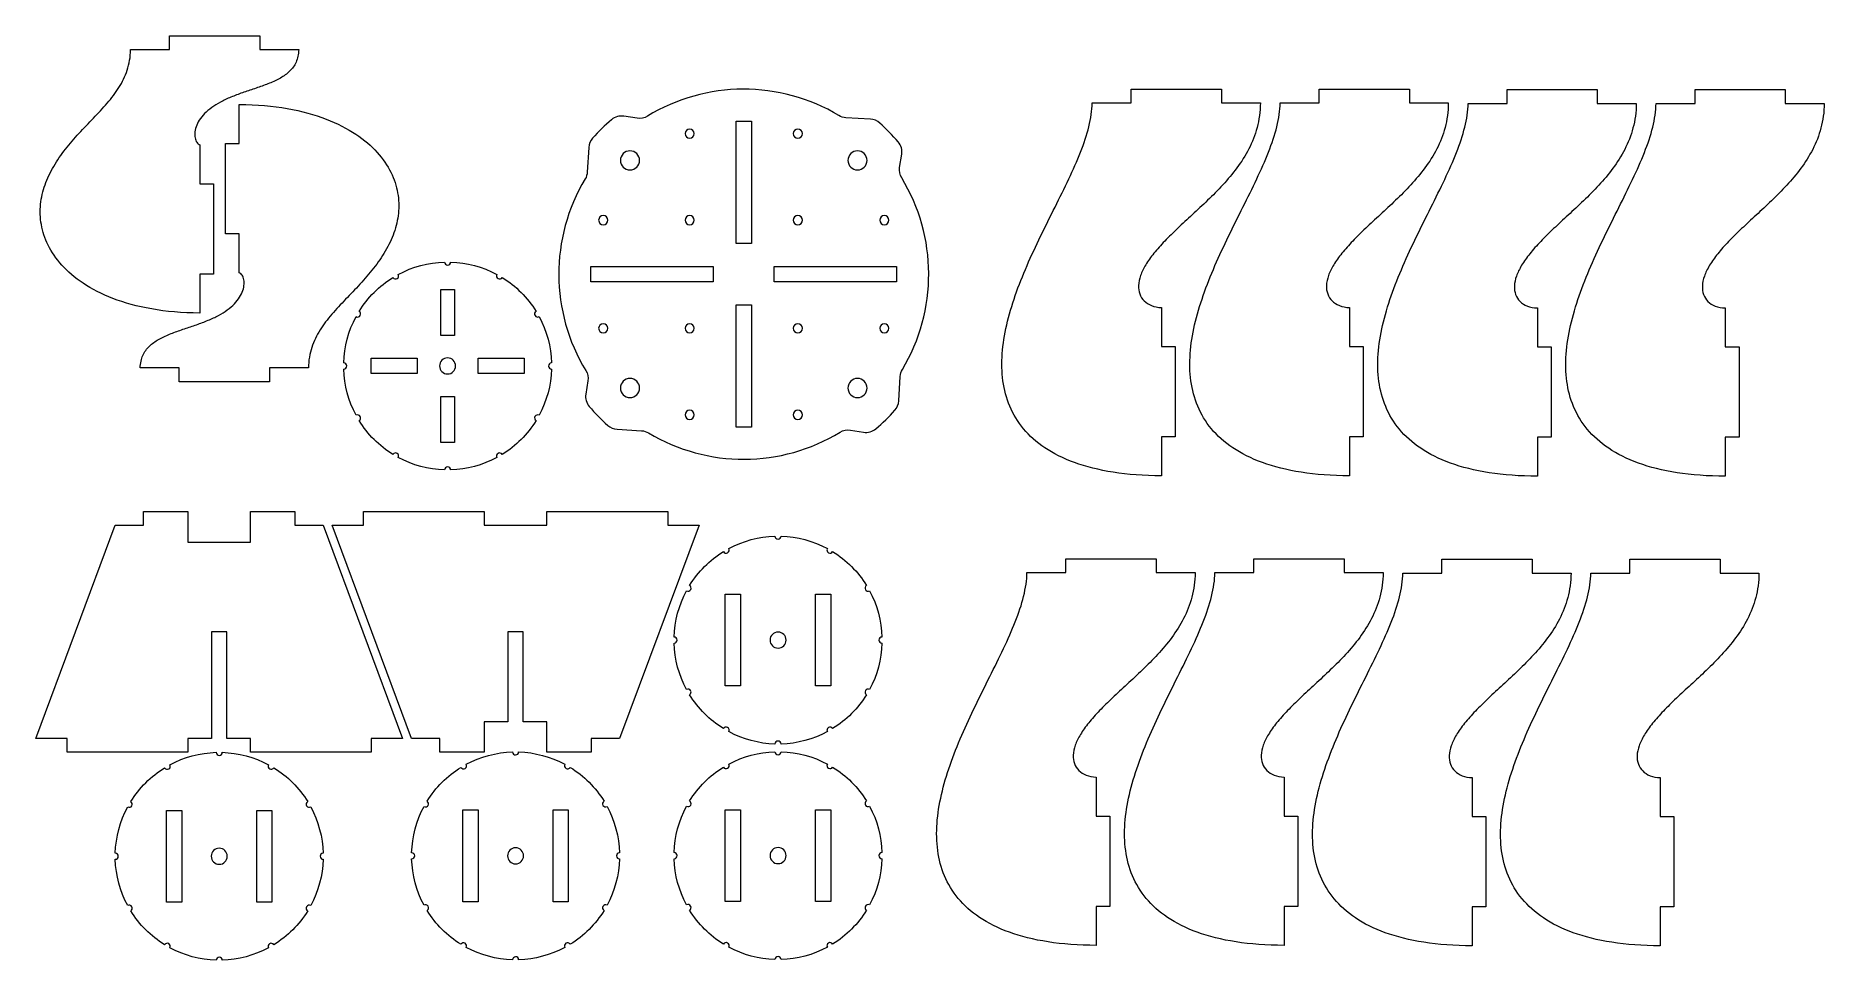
# Model space of a CAD drawing. Header units: centimetres. Extents: x -16.4 to 35.7, y -46.1 to 13.5.
# Drawn here: x -16.4 to 35.7, y -46.1 to -19.2 of the extents above; entities outside this region: 1.
import ezdxf

# ---------------------------------------------------------------- set-up
doc = ezdxf.new("R2010")
doc.units = ezdxf.units.CM
doc.header["$MEASUREMENT"] = 0
doc.header["$XCLIPFRAME"] = 2
doc.layers.add('layer 1', color=7, linetype='Continuous')
picture_1 = doc.add_image_def('image1.jpg', size_in_pixel=(5943, 10566))

msp = doc.modelspace()

# ---------------------------------------------------------------- linework, layer by layer
at = {"layer": 'layer 1', "color": 250, "lineweight": 9}
for points, knots in [([(-11.58258, -27.23208), (-11.58258, -27.23208), (-11.58258, -26.09738), (-11.58258, -26.09738), (-11.58258, -26.09738), (-11.58258, -26.09738), (-11.18208, -26.09738), (-11.18208, -26.09738), (-11.18208, -26.09738), (-11.18208, -26.09738), (-11.18208, -23.47188), (-11.18208, -23.47188), (-11.18208, -23.47188), (-11.18208, -23.47188), (-11.58258, -23.47188), (-11.58258, -23.47188), (-11.58258, -23.47188), (-11.58258, -23.47188), (-11.58258, -22.33293), (-11.58258, -22.33293), (-11.58258, -22.33293), (-11.61664, -22.32357), (-11.64661, -22.29914), (-11.67027, -22.26428), (-11.67027, -22.26428), (-11.69394, -22.22943), (-11.71132, -22.18412), (-11.72075, -22.13232), (-11.72075, -22.13232), (-11.73019, -22.08051), (-11.7317, -22.02222), (-11.72411, -21.96071), (-11.72411, -21.96071), (-11.71653, -21.89921), (-11.69987, -21.8345), (-11.67355, -21.76914), (-11.67355, -21.76914), (-11.64722, -21.70382), (-11.61121, -21.63787), (-11.56546, -21.57324), (-11.56546, -21.57324), (-11.5197, -21.50863), (-11.46419, -21.44531), (-11.39939, -21.38459), (-11.39939, -21.38459), (-11.33458, -21.32387), (-11.26045, -21.26574), (-11.17802, -21.21077), (-11.17802, -21.21077), (-11.09559, -21.1558), (-11.00482, -21.10399), (-10.90722, -21.05528), (-10.90722, -21.05528), (-10.80962, -21.00657), (-10.7052, -20.96095), (-10.59596, -20.91765), (-10.59596, -20.91765), (-10.48675, -20.87435), (-10.37273, -20.83338), (-10.25645, -20.79333), (-10.25645, -20.79333), (-10.14017, -20.75327), (-10.02165, -20.7141), (-9.90395, -20.67376), (-9.90395, -20.67376), (-9.78626, -20.6334), (-9.66938, -20.59184), (-9.55697, -20.54631), (-9.55697, -20.54631), (-9.44453, -20.50077), (-9.33653, -20.45129), (-9.23709, -20.39439), (-9.23709, -20.39439), (-9.13766, -20.33746), (-9.04679, -20.27315), (-8.96913, -20.19729), (-8.96913, -20.19729), (-8.89149, -20.12143), (-8.82704, -20.03404), (-8.78102, -19.93033), (-8.78102, -19.93033), (-8.73497, -19.82663), (-8.70734, -19.7066), (-8.70381, -19.56478), (-8.70381, -19.56478), (-8.70381, -19.56478), (-9.83817, -19.56478), (-9.83817, -19.56478), (-9.83817, -19.56478), (-9.83817, -19.56478), (-9.83817, -19.16428), (-9.83817, -19.16428), (-9.83817, -19.16428), (-9.83817, -19.16428), (-12.46368, -19.16428), (-12.46368, -19.16428), (-12.46368, -19.16428), (-12.46368, -19.16428), (-12.46368, -19.56478), (-12.46368, -19.56478), (-12.46368, -19.56478), (-12.46368, -19.56478), (-13.59864, -19.56478), (-13.59864, -19.56478), (-13.59864, -19.56478), (-13.60167, -19.7842), (-13.6367, -19.981), (-13.69586, -20.16287), (-13.69586, -20.16287), (-13.75503, -20.34475), (-13.83834, -20.51169), (-13.93829, -20.67021), (-13.93829, -20.67021), (-14.03825, -20.82872), (-14.15486, -20.97882), (-14.28101, -21.12582), (-14.28101, -21.12582), (-14.40718, -21.27281), (-14.5429, -21.4167), (-14.68144, -21.56164), (-14.68144, -21.56164), (-14.81998, -21.70658), (-14.96136, -21.85257), (-15.09922, -22.00257), (-15.09922, -22.00257), (-15.23709, -22.15257), (-15.37142, -22.30659), (-15.49631, -22.46642), (-15.49631, -22.46642), (-15.62117, -22.62625), (-15.73657, -22.79188), (-15.8369, -22.96394), (-15.8369, -22.96394), (-15.93723, -23.136), (-16.02249, -23.31446), (-16.0875, -23.49881), (-16.0875, -23.49881), (-16.15251, -23.68314), (-16.19723, -23.87333), (-16.21689, -24.06765), (-16.21689, -24.06765), (-16.23653, -24.26195), (-16.23108, -24.46038), (-16.19609, -24.65999), (-16.19609, -24.65999), (-16.1611, -24.85961), (-16.09656, -25.06042), (-15.99841, -25.25834), (-15.99841, -25.25834), (-15.90028, -25.45625), (-15.76852, -25.65126), (-15.59947, -25.83807), (-15.59947, -25.83807), (-15.43043, -26.02492), (-15.22409, -26.20357), (-14.97715, -26.36759), (-14.97715, -26.36759), (-14.7302, -26.5316), (-14.44264, -26.68099), (-14.11155, -26.80812), (-14.11155, -26.80812), (-13.78048, -26.93525), (-13.40585, -27.04011), (-12.98512, -27.1139), (-12.98512, -27.1139), (-12.56443, -27.1877), (-12.09764, -27.23041), (-11.58258, -27.23208)], [0, 0, 0, 0, 0.02325581, 0.02325581, 0.02325581, 0.02325581, 0.04651163, 0.04651163, 0.04651163, 0.04651163, 0.06976744, 0.06976744, 0.06976744, 0.06976744, 0.09302326, 0.09302326, 0.09302326, 0.09302326, 0.11627907, 0.11627907, 0.11627907, 0.11627907, 0.13953488, 0.13953488, 0.13953488, 0.13953488, 0.1627907, 0.1627907, 0.1627907, 0.1627907, 0.18604651, 0.18604651, 0.18604651, 0.18604651, 0.20930233, 0.20930233, 0.20930233, 0.20930233, 0.23255814, 0.23255814, 0.23255814, 0.23255814, 0.25581395, 0.25581395, 0.25581395, 0.25581395, 0.27906977, 0.27906977, 0.27906977, 0.27906977, 0.30232558, 0.30232558, 0.30232558, 0.30232558, 0.3255814, 0.3255814, 0.3255814, 0.3255814, 0.34883721, 0.34883721, 0.34883721, 0.34883721, 0.37209302, 0.37209302, 0.37209302, 0.37209302, 0.39534884, 0.39534884, 0.39534884, 0.39534884, 0.41860465, 0.41860465, 0.41860465, 0.41860465, 0.44186047, 0.44186047, 0.44186047, 0.44186047, 0.46511628, 0.46511628, 0.46511628, 0.46511628, 0.48837209, 0.48837209, 0.48837209, 0.48837209, 0.51162791, 0.51162791, 0.51162791, 0.51162791, 0.53488372, 0.53488372, 0.53488372, 0.53488372, 0.55813953, 0.55813953, 0.55813953, 0.55813953, 0.58139535, 0.58139535, 0.58139535, 0.58139535, 0.60465116, 0.60465116, 0.60465116, 0.60465116, 0.62790698, 0.62790698, 0.62790698, 0.62790698, 0.65116279, 0.65116279, 0.65116279, 0.65116279, 0.6744186, 0.6744186, 0.6744186, 0.6744186, 0.69767442, 0.69767442, 0.69767442, 0.69767442, 0.72093023, 0.72093023, 0.72093023, 0.72093023, 0.74418605, 0.74418605, 0.74418605, 0.74418605, 0.76744186, 0.76744186, 0.76744186, 0.76744186, 0.79069767, 0.79069767, 0.79069767, 0.79069767, 0.81395349, 0.81395349, 0.81395349, 0.81395349, 0.8372093, 0.8372093, 0.8372093, 0.8372093, 0.86046512, 0.86046512, 0.86046512, 0.86046512, 0.88372093, 0.88372093, 0.88372093, 0.88372093, 0.90697674, 0.90697674, 0.90697674, 0.90697674, 0.93023256, 0.93023256, 0.93023256, 0.93023256, 0.95348837, 0.95348837, 0.95348837, 0.95348837, 1, 1, 1, 1]), ([(-11.58258, -27.23208), (-11.58258, -27.23208), (-11.58258, -26.09738), (-11.58258, -26.09738), (-11.58258, -26.09738), (-11.58258, -26.09738), (-11.18208, -26.09738), (-11.18208, -26.09738), (-11.18208, -26.09738), (-11.18208, -26.09738), (-11.18208, -23.47188), (-11.18208, -23.47188), (-11.18208, -23.47188), (-11.18208, -23.47188), (-11.58258, -23.47188), (-11.58258, -23.47188), (-11.58258, -23.47188), (-11.58258, -23.47188), (-11.58258, -22.33293), (-11.58258, -22.33293), (-11.58258, -22.33293), (-11.61664, -22.32357), (-11.64661, -22.29914), (-11.67027, -22.26428), (-11.67027, -22.26428), (-11.69394, -22.22943), (-11.71132, -22.18412), (-11.72075, -22.13232), (-11.72075, -22.13232), (-11.73019, -22.08051), (-11.7317, -22.02222), (-11.72411, -21.96071), (-11.72411, -21.96071), (-11.71653, -21.89921), (-11.69987, -21.8345), (-11.67355, -21.76914), (-11.67355, -21.76914), (-11.64722, -21.70382), (-11.61121, -21.63787), (-11.56546, -21.57324), (-11.56546, -21.57324), (-11.5197, -21.50863), (-11.46419, -21.44531), (-11.39939, -21.38459), (-11.39939, -21.38459), (-11.33458, -21.32387), (-11.26045, -21.26574), (-11.17802, -21.21077), (-11.17802, -21.21077), (-11.09559, -21.1558), (-11.00482, -21.10399), (-10.90722, -21.05528), (-10.90722, -21.05528), (-10.80962, -21.00657), (-10.7052, -20.96095), (-10.59596, -20.91765), (-10.59596, -20.91765), (-10.48675, -20.87435), (-10.37273, -20.83338), (-10.25645, -20.79333), (-10.25645, -20.79333), (-10.14017, -20.75327), (-10.02165, -20.7141), (-9.90395, -20.67376), (-9.90395, -20.67376), (-9.78626, -20.6334), (-9.66938, -20.59184), (-9.55697, -20.54631), (-9.55697, -20.54631), (-9.44453, -20.50077), (-9.33653, -20.45129), (-9.23709, -20.39439), (-9.23709, -20.39439), (-9.13766, -20.33746), (-9.04679, -20.27315), (-8.96913, -20.19729), (-8.96913, -20.19729), (-8.89149, -20.12143), (-8.82704, -20.03404), (-8.78102, -19.93033), (-8.78102, -19.93033), (-8.73497, -19.82663), (-8.70734, -19.7066), (-8.70381, -19.56478), (-8.70381, -19.56478), (-8.70381, -19.56478), (-9.83817, -19.56478), (-9.83817, -19.56478), (-9.83817, -19.56478), (-9.83817, -19.56478), (-9.83817, -19.16428), (-9.83817, -19.16428), (-9.83817, -19.16428), (-9.83817, -19.16428), (-12.46368, -19.16428), (-12.46368, -19.16428), (-12.46368, -19.16428), (-12.46368, -19.16428), (-12.46368, -19.56478), (-12.46368, -19.56478), (-12.46368, -19.56478), (-12.46368, -19.56478), (-13.59864, -19.56478), (-13.59864, -19.56478), (-13.59864, -19.56478), (-13.60167, -19.7842), (-13.6367, -19.981), (-13.69586, -20.16287), (-13.69586, -20.16287), (-13.75503, -20.34475), (-13.83834, -20.51169), (-13.93829, -20.67021), (-13.93829, -20.67021), (-14.03825, -20.82872), (-14.15486, -20.97882), (-14.28101, -21.12582), (-14.28101, -21.12582), (-14.40718, -21.27281), (-14.5429, -21.4167), (-14.68144, -21.56164), (-14.68144, -21.56164), (-14.81998, -21.70658), (-14.96136, -21.85257), (-15.09922, -22.00257), (-15.09922, -22.00257), (-15.23709, -22.15257), (-15.37142, -22.30659), (-15.49631, -22.46642), (-15.49631, -22.46642), (-15.62117, -22.62625), (-15.73657, -22.79188), (-15.8369, -22.96394), (-15.8369, -22.96394), (-15.93723, -23.136), (-16.02249, -23.31446), (-16.0875, -23.49881), (-16.0875, -23.49881), (-16.15251, -23.68314), (-16.19723, -23.87333), (-16.21689, -24.06765), (-16.21689, -24.06765), (-16.23653, -24.26195), (-16.23108, -24.46038), (-16.19609, -24.65999), (-16.19609, -24.65999), (-16.1611, -24.85961), (-16.09656, -25.06042), (-15.99841, -25.25834), (-15.99841, -25.25834), (-15.90028, -25.45625), (-15.76852, -25.65126), (-15.59947, -25.83807), (-15.59947, -25.83807), (-15.43043, -26.02492), (-15.22409, -26.20357), (-14.97715, -26.36759), (-14.97715, -26.36759), (-14.7302, -26.5316), (-14.44264, -26.68099), (-14.11155, -26.80812), (-14.11155, -26.80812), (-13.78048, -26.93525), (-13.40585, -27.04011), (-12.98512, -27.1139), (-12.98512, -27.1139), (-12.56443, -27.1877), (-12.09764, -27.23041), (-11.58258, -27.23208)], [0, 0, 0, 0, 0.02325581, 0.02325581, 0.02325581, 0.02325581, 0.04651163, 0.04651163, 0.04651163, 0.04651163, 0.06976744, 0.06976744, 0.06976744, 0.06976744, 0.09302326, 0.09302326, 0.09302326, 0.09302326, 0.11627907, 0.11627907, 0.11627907, 0.11627907, 0.13953488, 0.13953488, 0.13953488, 0.13953488, 0.1627907, 0.1627907, 0.1627907, 0.1627907, 0.18604651, 0.18604651, 0.18604651, 0.18604651, 0.20930233, 0.20930233, 0.20930233, 0.20930233, 0.23255814, 0.23255814, 0.23255814, 0.23255814, 0.25581395, 0.25581395, 0.25581395, 0.25581395, 0.27906977, 0.27906977, 0.27906977, 0.27906977, 0.30232558, 0.30232558, 0.30232558, 0.30232558, 0.3255814, 0.3255814, 0.3255814, 0.3255814, 0.34883721, 0.34883721, 0.34883721, 0.34883721, 0.37209302, 0.37209302, 0.37209302, 0.37209302, 0.39534884, 0.39534884, 0.39534884, 0.39534884, 0.41860465, 0.41860465, 0.41860465, 0.41860465, 0.44186047, 0.44186047, 0.44186047, 0.44186047, 0.46511628, 0.46511628, 0.46511628, 0.46511628, 0.48837209, 0.48837209, 0.48837209, 0.48837209, 0.51162791, 0.51162791, 0.51162791, 0.51162791, 0.53488372, 0.53488372, 0.53488372, 0.53488372, 0.55813953, 0.55813953, 0.55813953, 0.55813953, 0.58139535, 0.58139535, 0.58139535, 0.58139535, 0.60465116, 0.60465116, 0.60465116, 0.60465116, 0.62790698, 0.62790698, 0.62790698, 0.62790698, 0.65116279, 0.65116279, 0.65116279, 0.65116279, 0.6744186, 0.6744186, 0.6744186, 0.6744186, 0.69767442, 0.69767442, 0.69767442, 0.69767442, 0.72093023, 0.72093023, 0.72093023, 0.72093023, 0.74418605, 0.74418605, 0.74418605, 0.74418605, 0.76744186, 0.76744186, 0.76744186, 0.76744186, 0.79069767, 0.79069767, 0.79069767, 0.79069767, 0.81395349, 0.81395349, 0.81395349, 0.81395349, 0.8372093, 0.8372093, 0.8372093, 0.8372093, 0.86046512, 0.86046512, 0.86046512, 0.86046512, 0.88372093, 0.88372093, 0.88372093, 0.88372093, 0.90697674, 0.90697674, 0.90697674, 0.90697674, 0.93023256, 0.93023256, 0.93023256, 0.93023256, 0.95348837, 0.95348837, 0.95348837, 0.95348837, 1, 1, 1, 1]), ([(-11.58258, -27.23208), (-11.58258, -27.23208), (-11.58258, -26.09738), (-11.58258, -26.09738), (-11.58258, -26.09738), (-11.58258, -26.09738), (-11.18208, -26.09738), (-11.18208, -26.09738), (-11.18208, -26.09738), (-11.18208, -26.09738), (-11.18208, -23.47188), (-11.18208, -23.47188), (-11.18208, -23.47188), (-11.18208, -23.47188), (-11.58258, -23.47188), (-11.58258, -23.47188), (-11.58258, -23.47188), (-11.58258, -23.47188), (-11.58258, -22.33293), (-11.58258, -22.33293), (-11.58258, -22.33293), (-11.61664, -22.32357), (-11.64661, -22.29914), (-11.67027, -22.26428), (-11.67027, -22.26428), (-11.69394, -22.22943), (-11.71132, -22.18412), (-11.72075, -22.13232), (-11.72075, -22.13232), (-11.73019, -22.08051), (-11.7317, -22.02222), (-11.72411, -21.96071), (-11.72411, -21.96071), (-11.71653, -21.89921), (-11.69987, -21.8345), (-11.67355, -21.76914), (-11.67355, -21.76914), (-11.64722, -21.70382), (-11.61121, -21.63787), (-11.56546, -21.57324), (-11.56546, -21.57324), (-11.5197, -21.50863), (-11.46419, -21.44531), (-11.39939, -21.38459), (-11.39939, -21.38459), (-11.33458, -21.32387), (-11.26045, -21.26574), (-11.17802, -21.21077), (-11.17802, -21.21077), (-11.09559, -21.1558), (-11.00482, -21.10399), (-10.90722, -21.05528), (-10.90722, -21.05528), (-10.80962, -21.00657), (-10.7052, -20.96095), (-10.59596, -20.91765), (-10.59596, -20.91765), (-10.48675, -20.87435), (-10.37273, -20.83338), (-10.25645, -20.79333), (-10.25645, -20.79333), (-10.14017, -20.75327), (-10.02165, -20.7141), (-9.90395, -20.67376), (-9.90395, -20.67376), (-9.78626, -20.6334), (-9.66938, -20.59184), (-9.55697, -20.54631), (-9.55697, -20.54631), (-9.44453, -20.50077), (-9.33653, -20.45129), (-9.23709, -20.39439), (-9.23709, -20.39439), (-9.13766, -20.33746), (-9.04679, -20.27315), (-8.96913, -20.19729), (-8.96913, -20.19729), (-8.89149, -20.12143), (-8.82704, -20.03404), (-8.78102, -19.93033), (-8.78102, -19.93033), (-8.73497, -19.82663), (-8.70734, -19.7066), (-8.70381, -19.56478), (-8.70381, -19.56478), (-8.70381, -19.56478), (-9.83817, -19.56478), (-9.83817, -19.56478), (-9.83817, -19.56478), (-9.83817, -19.56478), (-9.83817, -19.16428), (-9.83817, -19.16428), (-9.83817, -19.16428), (-9.83817, -19.16428), (-12.46368, -19.16428), (-12.46368, -19.16428), (-12.46368, -19.16428), (-12.46368, -19.16428), (-12.46368, -19.56478), (-12.46368, -19.56478), (-12.46368, -19.56478), (-12.46368, -19.56478), (-13.59864, -19.56478), (-13.59864, -19.56478), (-13.59864, -19.56478), (-13.60167, -19.7842), (-13.6367, -19.981), (-13.69586, -20.16287), (-13.69586, -20.16287), (-13.75503, -20.34475), (-13.83834, -20.51169), (-13.93829, -20.67021), (-13.93829, -20.67021), (-14.03825, -20.82872), (-14.15486, -20.97882), (-14.28101, -21.12582), (-14.28101, -21.12582), (-14.40718, -21.27281), (-14.5429, -21.4167), (-14.68144, -21.56164), (-14.68144, -21.56164), (-14.81998, -21.70658), (-14.96136, -21.85257), (-15.09922, -22.00257), (-15.09922, -22.00257), (-15.23709, -22.15257), (-15.37142, -22.30659), (-15.49631, -22.46642), (-15.49631, -22.46642), (-15.62117, -22.62625), (-15.73657, -22.79188), (-15.8369, -22.96394), (-15.8369, -22.96394), (-15.93723, -23.136), (-16.02249, -23.31446), (-16.0875, -23.49881), (-16.0875, -23.49881), (-16.15251, -23.68314), (-16.19723, -23.87333), (-16.21689, -24.06765), (-16.21689, -24.06765), (-16.23653, -24.26195), (-16.23108, -24.46038), (-16.19609, -24.65999), (-16.19609, -24.65999), (-16.1611, -24.85961), (-16.09656, -25.06042), (-15.99841, -25.25834), (-15.99841, -25.25834), (-15.90028, -25.45625), (-15.76852, -25.65126), (-15.59947, -25.83807), (-15.59947, -25.83807), (-15.43043, -26.02492), (-15.22409, -26.20357), (-14.97715, -26.36759), (-14.97715, -26.36759), (-14.7302, -26.5316), (-14.44264, -26.68099), (-14.11155, -26.80812), (-14.11155, -26.80812), (-13.78048, -26.93525), (-13.40585, -27.04011), (-12.98512, -27.1139), (-12.98512, -27.1139), (-12.56443, -27.1877), (-12.09764, -27.23041), (-11.58258, -27.23208)], [0, 0, 0, 0, 0.02325581, 0.02325581, 0.02325581, 0.02325581, 0.04651163, 0.04651163, 0.04651163, 0.04651163, 0.06976744, 0.06976744, 0.06976744, 0.06976744, 0.09302326, 0.09302326, 0.09302326, 0.09302326, 0.11627907, 0.11627907, 0.11627907, 0.11627907, 0.13953488, 0.13953488, 0.13953488, 0.13953488, 0.1627907, 0.1627907, 0.1627907, 0.1627907, 0.18604651, 0.18604651, 0.18604651, 0.18604651, 0.20930233, 0.20930233, 0.20930233, 0.20930233, 0.23255814, 0.23255814, 0.23255814, 0.23255814, 0.25581395, 0.25581395, 0.25581395, 0.25581395, 0.27906977, 0.27906977, 0.27906977, 0.27906977, 0.30232558, 0.30232558, 0.30232558, 0.30232558, 0.3255814, 0.3255814, 0.3255814, 0.3255814, 0.34883721, 0.34883721, 0.34883721, 0.34883721, 0.37209302, 0.37209302, 0.37209302, 0.37209302, 0.39534884, 0.39534884, 0.39534884, 0.39534884, 0.41860465, 0.41860465, 0.41860465, 0.41860465, 0.44186047, 0.44186047, 0.44186047, 0.44186047, 0.46511628, 0.46511628, 0.46511628, 0.46511628, 0.48837209, 0.48837209, 0.48837209, 0.48837209, 0.51162791, 0.51162791, 0.51162791, 0.51162791, 0.53488372, 0.53488372, 0.53488372, 0.53488372, 0.55813953, 0.55813953, 0.55813953, 0.55813953, 0.58139535, 0.58139535, 0.58139535, 0.58139535, 0.60465116, 0.60465116, 0.60465116, 0.60465116, 0.62790698, 0.62790698, 0.62790698, 0.62790698, 0.65116279, 0.65116279, 0.65116279, 0.65116279, 0.6744186, 0.6744186, 0.6744186, 0.6744186, 0.69767442, 0.69767442, 0.69767442, 0.69767442, 0.72093023, 0.72093023, 0.72093023, 0.72093023, 0.74418605, 0.74418605, 0.74418605, 0.74418605, 0.76744186, 0.76744186, 0.76744186, 0.76744186, 0.79069767, 0.79069767, 0.79069767, 0.79069767, 0.81395349, 0.81395349, 0.81395349, 0.81395349, 0.8372093, 0.8372093, 0.8372093, 0.8372093, 0.86046512, 0.86046512, 0.86046512, 0.86046512, 0.88372093, 0.88372093, 0.88372093, 0.88372093, 0.90697674, 0.90697674, 0.90697674, 0.90697674, 0.93023256, 0.93023256, 0.93023256, 0.93023256, 0.95348837, 0.95348837, 0.95348837, 0.95348837, 1, 1, 1, 1]), ([(-0.26243, -22.4146), (-0.25654, -22.31376), (-0.21652, -22.21792), (-0.14894, -22.14285), (-0.14894, -22.14285), (0.0229, -21.95193), (0.20698, -21.77241), (0.40215, -21.60541), (0.40215, -21.60541), (0.50126, -21.5206), (0.63258, -21.48355), (0.7614, -21.50405), (0.7614, -21.50405), (0.7614, -21.50405), (1.14454, -21.56502), (1.14454, -21.56502), (1.14454, -21.56502), (1.24899, -21.58163), (1.35593, -21.56052), (1.44619, -21.50546), (1.44619, -21.50546), (3.15607, -20.4625), (5.30353, -20.45481), (7.02087, -21.48545), (7.02087, -21.48545), (7.08248, -21.52244), (7.15216, -21.54395), (7.22391, -21.54814), (7.22391, -21.54814), (7.22391, -21.54814), (7.93777, -21.58984), (7.93777, -21.58984), (7.93777, -21.58984), (8.03862, -21.59573), (8.13446, -21.63574), (8.20953, -21.70333), (8.20953, -21.70333), (8.40045, -21.87515), (8.57997, -22.05925), (8.74696, -22.25441), (8.74696, -22.25441), (8.83178, -22.35352), (8.86883, -22.48484), (8.84833, -22.61366), (8.84833, -22.61366), (8.84833, -22.61366), (8.78736, -22.9968), (8.78736, -22.9968), (8.78736, -22.9968), (8.77075, -23.10125), (8.79187, -23.20819), (8.84692, -23.29846), (8.84692, -23.29846), (9.88988, -25.00834), (9.89757, -27.15581), (8.86692, -28.87313), (8.86692, -28.87313), (8.82994, -28.93476), (8.80843, -29.00442), (8.80424, -29.07618), (8.80424, -29.07618), (8.80424, -29.07618), (8.76254, -29.79005), (8.76254, -29.79005), (8.76254, -29.79005), (8.75665, -29.89088), (8.71663, -29.98672), (8.64905, -30.0618), (8.64905, -30.0618), (8.47722, -30.25272), (8.29313, -30.43223), (8.09796, -30.59923), (8.09796, -30.59923), (7.99886, -30.68405), (7.86754, -30.7211), (7.73872, -30.70059), (7.73872, -30.70059), (7.73872, -30.70059), (7.35557, -30.63963), (7.35557, -30.63963), (7.35557, -30.63963), (7.25113, -30.62301), (7.14419, -30.64412), (7.05392, -30.69919), (7.05392, -30.69919), (5.34404, -31.74214), (3.19657, -31.74983), (1.47925, -30.71919), (1.47925, -30.71919), (1.41762, -30.6822), (1.34796, -30.6607), (1.2762, -30.65651), (1.2762, -30.65651), (1.2762, -30.65651), (0.56233, -30.61481), (0.56233, -30.61481), (0.56233, -30.61481), (0.4615, -30.60892), (0.36566, -30.5689), (0.29057, -30.50132), (0.29057, -30.50132), (0.09966, -30.32948), (-0.07985, -30.1454), (-0.24685, -29.95023), (-0.24685, -29.95023), (-0.33167, -29.85113), (-0.36872, -29.71981), (-0.34821, -29.59098), (-0.34821, -29.59098), (-0.34821, -29.59098), (-0.28725, -29.20784), (-0.28725, -29.20784), (-0.28725, -29.20784), (-0.27062, -29.10339), (-0.29174, -28.99645), (-0.34681, -28.90619), (-0.34681, -28.90619), (-1.38976, -27.1963), (-1.39745, -25.04885), (-0.36681, -23.33151), (-0.36681, -23.33151), (-0.32982, -23.2699), (-0.30832, -23.20023), (-0.30412, -23.12846), (-0.30412, -23.12846), (-0.30412, -23.12846), (-0.26243, -22.4146), (-0.26243, -22.4146)], [0, 0, 0, 0, 0.03030303, 0.03030303, 0.03030303, 0.03030303, 0.06060606, 0.06060606, 0.06060606, 0.06060606, 0.09090909, 0.09090909, 0.09090909, 0.09090909, 0.12121212, 0.12121212, 0.12121212, 0.12121212, 0.15151515, 0.15151515, 0.15151515, 0.15151515, 0.18181818, 0.18181818, 0.18181818, 0.18181818, 0.21212121, 0.21212121, 0.21212121, 0.21212121, 0.24242424, 0.24242424, 0.24242424, 0.24242424, 0.27272727, 0.27272727, 0.27272727, 0.27272727, 0.3030303, 0.3030303, 0.3030303, 0.3030303, 0.33333333, 0.33333333, 0.33333333, 0.33333333, 0.36363636, 0.36363636, 0.36363636, 0.36363636, 0.39393939, 0.39393939, 0.39393939, 0.39393939, 0.42424242, 0.42424242, 0.42424242, 0.42424242, 0.45454545, 0.45454545, 0.45454545, 0.45454545, 0.48484848, 0.48484848, 0.48484848, 0.48484848, 0.51515152, 0.51515152, 0.51515152, 0.51515152, 0.54545455, 0.54545455, 0.54545455, 0.54545455, 0.57575758, 0.57575758, 0.57575758, 0.57575758, 0.60606061, 0.60606061, 0.60606061, 0.60606061, 0.63636364, 0.63636364, 0.63636364, 0.63636364, 0.66666667, 0.66666667, 0.66666667, 0.66666667, 0.6969697, 0.6969697, 0.6969697, 0.6969697, 0.72727273, 0.72727273, 0.72727273, 0.72727273, 0.75757576, 0.75757576, 0.75757576, 0.75757576, 0.78787879, 0.78787879, 0.78787879, 0.78787879, 0.81818182, 0.81818182, 0.81818182, 0.81818182, 0.84848485, 0.84848485, 0.84848485, 0.84848485, 0.87878788, 0.87878788, 0.87878788, 0.87878788, 0.90909091, 0.90909091, 0.90909091, 0.90909091, 0.93939394, 0.93939394, 0.93939394, 0.93939394, 1, 1, 1, 1]), ([(19.28829, -21.11832), (19.28829, -21.11832), (18.15369, -21.11832), (18.15369, -21.11832), (18.15369, -21.11832), (18.15369, -21.11832), (18.15369, -20.71782), (18.15369, -20.71782), (18.15369, -20.71782), (18.15369, -20.71782), (15.52819, -20.71782), (15.52819, -20.71782), (15.52819, -20.71782), (15.52819, -20.71782), (15.52819, -21.11832), (15.52819, -21.11832), (15.52819, -21.11832), (15.52819, -21.11832), (14.39323, -21.11832), (14.39323, -21.11832), (14.39323, -21.11832), (14.39023, -21.34068), (14.35521, -21.5715), (14.29605, -21.81022), (14.29605, -21.81022), (14.2369, -22.04895), (14.1536, -22.29558), (14.05366, -22.5493), (14.05366, -22.5493), (13.95371, -22.80302), (13.83711, -23.06382), (13.71095, -23.3306), (13.71095, -23.3306), (13.58479, -23.59739), (13.44907, -23.87013), (13.31052, -24.14746), (13.31052, -24.14746), (13.17199, -24.4248), (13.03061, -24.70669), (12.89274, -24.9915), (12.89274, -24.9915), (12.75487, -25.2763), (12.62052, -25.56401), (12.49564, -25.85265), (12.49564, -25.85265), (12.37076, -26.14128), (12.25536, -26.43086), (12.15503, -26.71912), (12.15503, -26.71912), (12.05468, -27.00738), (11.96941, -27.29431), (11.9044, -27.57741), (11.9044, -27.57741), (11.83938, -27.86052), (11.79465, -28.13976), (11.775, -28.41234), (11.775, -28.41234), (11.75534, -28.68493), (11.76079, -28.95085), (11.79578, -29.207), (11.79578, -29.207), (11.83076, -29.46314), (11.89529, -29.70953), (11.99343, -29.94277), (11.99343, -29.94277), (12.09156, -30.176), (12.2233, -30.39608), (12.39235, -30.59931), (12.39235, -30.59931), (12.56139, -30.80258), (12.76773, -30.989), (13.01468, -31.15465), (13.01468, -31.15465), (13.26162, -31.3203), (13.54918, -31.46517), (13.88027, -31.58501), (13.88027, -31.58501), (14.21136, -31.70485), (14.58599, -31.79969), (15.00671, -31.86498), (15.00671, -31.86498), (15.42744, -31.93026), (15.89423, -31.966), (16.4093, -31.96737), (16.4093, -31.96737), (16.4093, -31.96737), (16.4093, -30.83267), (16.4093, -30.83267), (16.4093, -30.83267), (16.4093, -30.83267), (16.8098, -30.83267), (16.8098, -30.83267), (16.8098, -30.83267), (16.8098, -30.83267), (16.8098, -28.20717), (16.8098, -28.20717), (16.8098, -28.20717), (16.8098, -28.20717), (16.4093, -28.20717), (16.4093, -28.20717), (16.4093, -28.20717), (16.4093, -28.20717), (16.4093, -27.07196), (16.4093, -27.07196), (16.4093, -27.07196), (16.30095, -27.06874), (16.20317, -27.04882), (16.11828, -27.01552), (16.11828, -27.01552), (16.03338, -26.98224), (15.96137, -26.93558), (15.9039, -26.87844), (15.9039, -26.87844), (15.84643, -26.82132), (15.80348, -26.7537), (15.77609, -26.67802), (15.77609, -26.67802), (15.74869, -26.60234), (15.73682, -26.5186), (15.74082, -26.42876), (15.74082, -26.42876), (15.74483, -26.33891), (15.76468, -26.24296), (15.80009, -26.14241), (15.80009, -26.14241), (15.8355, -26.04185), (15.88645, -25.93668), (15.95194, -25.82792), (15.95194, -25.82792), (16.01742, -25.71918), (16.09746, -25.60684), (16.1904, -25.49149), (16.1904, -25.49149), (16.28334, -25.37615), (16.38916, -25.25778), (16.50557, -25.13649), (16.50557, -25.13649), (16.62197, -25.0152), (16.74896, -24.89103), (16.88356, -24.76356), (16.88356, -24.76356), (17.01814, -24.63609), (17.16034, -24.50535), (17.30651, -24.37051), (17.30651, -24.37051), (17.45268, -24.23568), (17.60279, -24.09674), (17.7526, -23.95241), (17.7526, -23.95241), (17.9024, -23.80809), (18.05186, -23.65838), (18.19603, -23.50153), (18.19603, -23.50153), (18.3402, -23.34469), (18.47909, -23.1807), (18.60705, -23.00736), (18.60705, -23.00736), (18.73501, -22.83402), (18.85205, -22.65134), (18.9519, -22.45661), (18.9519, -22.45661), (19.05173, -22.26189), (19.13438, -22.05514), (19.19285, -21.83321), (19.19285, -21.83321), (19.25136, -21.61129), (19.28571, -21.3742), (19.28829, -21.11832)], [0, 0, 0, 0, 0.02325581, 0.02325581, 0.02325581, 0.02325581, 0.04651163, 0.04651163, 0.04651163, 0.04651163, 0.06976744, 0.06976744, 0.06976744, 0.06976744, 0.09302326, 0.09302326, 0.09302326, 0.09302326, 0.11627907, 0.11627907, 0.11627907, 0.11627907, 0.13953488, 0.13953488, 0.13953488, 0.13953488, 0.1627907, 0.1627907, 0.1627907, 0.1627907, 0.18604651, 0.18604651, 0.18604651, 0.18604651, 0.20930233, 0.20930233, 0.20930233, 0.20930233, 0.23255814, 0.23255814, 0.23255814, 0.23255814, 0.25581395, 0.25581395, 0.25581395, 0.25581395, 0.27906977, 0.27906977, 0.27906977, 0.27906977, 0.30232558, 0.30232558, 0.30232558, 0.30232558, 0.3255814, 0.3255814, 0.3255814, 0.3255814, 0.34883721, 0.34883721, 0.34883721, 0.34883721, 0.37209302, 0.37209302, 0.37209302, 0.37209302, 0.39534884, 0.39534884, 0.39534884, 0.39534884, 0.41860465, 0.41860465, 0.41860465, 0.41860465, 0.44186047, 0.44186047, 0.44186047, 0.44186047, 0.46511628, 0.46511628, 0.46511628, 0.46511628, 0.48837209, 0.48837209, 0.48837209, 0.48837209, 0.51162791, 0.51162791, 0.51162791, 0.51162791, 0.53488372, 0.53488372, 0.53488372, 0.53488372, 0.55813953, 0.55813953, 0.55813953, 0.55813953, 0.58139535, 0.58139535, 0.58139535, 0.58139535, 0.60465116, 0.60465116, 0.60465116, 0.60465116, 0.62790698, 0.62790698, 0.62790698, 0.62790698, 0.65116279, 0.65116279, 0.65116279, 0.65116279, 0.6744186, 0.6744186, 0.6744186, 0.6744186, 0.69767442, 0.69767442, 0.69767442, 0.69767442, 0.72093023, 0.72093023, 0.72093023, 0.72093023, 0.74418605, 0.74418605, 0.74418605, 0.74418605, 0.76744186, 0.76744186, 0.76744186, 0.76744186, 0.79069767, 0.79069767, 0.79069767, 0.79069767, 0.81395349, 0.81395349, 0.81395349, 0.81395349, 0.8372093, 0.8372093, 0.8372093, 0.8372093, 0.86046512, 0.86046512, 0.86046512, 0.86046512, 0.88372093, 0.88372093, 0.88372093, 0.88372093, 0.90697674, 0.90697674, 0.90697674, 0.90697674, 0.93023256, 0.93023256, 0.93023256, 0.93023256, 0.95348837, 0.95348837, 0.95348837, 0.95348837, 1, 1, 1, 1]), ([(21.88047, -27.07196), (21.77213, -27.06874), (21.67434, -27.04882), (21.58944, -27.01552), (21.58944, -27.01552), (21.50456, -26.98224), (21.43254, -26.93558), (21.37507, -26.87844), (21.37507, -26.87844), (21.31759, -26.82132), (21.27466, -26.7537), (21.24726, -26.67802), (21.24726, -26.67802), (21.21985, -26.60234), (21.20799, -26.5186), (21.21199, -26.42876), (21.21199, -26.42876), (21.21599, -26.33891), (21.23585, -26.24296), (21.27127, -26.14241), (21.27127, -26.14241), (21.30666, -26.04185), (21.35761, -25.93668), (21.4231, -25.82792), (21.4231, -25.82792), (21.4886, -25.71918), (21.56865, -25.60684), (21.66158, -25.49149), (21.66158, -25.49149), (21.7545, -25.37615), (21.86032, -25.25778), (21.97675, -25.13649), (21.97675, -25.13649), (22.09315, -25.0152), (22.22014, -24.89103), (22.35472, -24.76356), (22.35472, -24.76356), (22.48932, -24.63609), (22.63152, -24.50535), (22.77767, -24.37051), (22.77767, -24.37051), (22.92384, -24.23568), (23.07397, -24.09674), (23.22376, -23.95241), (23.22376, -23.95241), (23.37356, -23.80809), (23.52304, -23.65838), (23.6672, -23.50153), (23.6672, -23.50153), (23.81138, -23.34469), (23.95026, -23.1807), (24.07821, -23.00736), (24.07821, -23.00736), (24.20617, -22.83402), (24.32323, -22.65134), (24.42306, -22.45661), (24.42306, -22.45661), (24.5229, -22.26189), (24.60554, -22.05514), (24.66403, -21.83321), (24.66403, -21.83321), (24.72252, -21.61129), (24.75687, -21.3742), (24.75946, -21.11832), (24.75946, -21.11832), (24.75946, -21.11832), (23.62487, -21.11832), (23.62487, -21.11832), (23.62487, -21.11832), (23.62487, -21.11832), (23.62487, -20.71782), (23.62487, -20.71782), (23.62487, -20.71782), (23.62487, -20.71782), (20.99937, -20.71782), (20.99937, -20.71782), (20.99937, -20.71782), (20.99937, -20.71782), (20.99937, -21.11832), (20.99937, -21.11832), (20.99937, -21.11832), (20.99937, -21.11832), (19.86441, -21.11832), (19.86441, -21.11832), (19.86441, -21.11832), (19.86139, -21.34068), (19.82637, -21.5715), (19.76723, -21.81022), (19.76723, -21.81022), (19.70806, -22.04895), (19.62477, -22.29558), (19.52483, -22.5493), (19.52483, -22.5493), (19.42489, -22.80302), (19.30828, -23.06382), (19.18212, -23.3306), (19.18212, -23.3306), (19.05596, -23.59739), (18.92025, -23.87013), (18.78169, -24.14746), (18.78169, -24.14746), (18.64315, -24.4248), (18.50177, -24.70669), (18.36392, -24.9915), (18.36392, -24.9915), (18.22606, -25.2763), (18.09169, -25.56401), (17.96681, -25.85265), (17.96681, -25.85265), (17.84194, -26.14128), (17.72652, -26.43086), (17.6262, -26.71912), (17.6262, -26.71912), (17.52585, -27.00738), (17.44059, -27.29431), (17.37557, -27.57741), (17.37557, -27.57741), (17.31056, -27.86052), (17.26582, -28.13976), (17.24618, -28.41234), (17.24618, -28.41234), (17.22652, -28.68493), (17.23197, -28.95085), (17.26695, -29.207), (17.26695, -29.207), (17.30194, -29.46314), (17.36646, -29.70953), (17.46461, -29.94277), (17.46461, -29.94277), (17.56274, -30.176), (17.69447, -30.39608), (17.86353, -30.59931), (17.86353, -30.59931), (18.03257, -30.80258), (18.23891, -30.989), (18.48586, -31.15465), (18.48586, -31.15465), (18.7328, -31.3203), (19.02035, -31.46517), (19.35144, -31.58501), (19.35144, -31.58501), (19.68254, -31.70485), (20.05715, -31.79969), (20.47787, -31.86498), (20.47787, -31.86498), (20.8986, -31.93026), (21.36539, -31.966), (21.88047, -31.96737), (21.88047, -31.96737), (21.88047, -31.96737), (21.88047, -30.83267), (21.88047, -30.83267), (21.88047, -30.83267), (21.88047, -30.83267), (22.28097, -30.83267), (22.28097, -30.83267), (22.28097, -30.83267), (22.28097, -30.83267), (22.28097, -28.20717), (22.28097, -28.20717), (22.28097, -28.20717), (22.28097, -28.20717), (21.88047, -28.20717), (21.88047, -28.20717), (21.88047, -28.20717), (21.88047, -28.20717), (21.88047, -27.07196), (21.88047, -27.07196)], [0, 0, 0, 0, 0.02325581, 0.02325581, 0.02325581, 0.02325581, 0.04651163, 0.04651163, 0.04651163, 0.04651163, 0.06976744, 0.06976744, 0.06976744, 0.06976744, 0.09302326, 0.09302326, 0.09302326, 0.09302326, 0.11627907, 0.11627907, 0.11627907, 0.11627907, 0.13953488, 0.13953488, 0.13953488, 0.13953488, 0.1627907, 0.1627907, 0.1627907, 0.1627907, 0.18604651, 0.18604651, 0.18604651, 0.18604651, 0.20930233, 0.20930233, 0.20930233, 0.20930233, 0.23255814, 0.23255814, 0.23255814, 0.23255814, 0.25581395, 0.25581395, 0.25581395, 0.25581395, 0.27906977, 0.27906977, 0.27906977, 0.27906977, 0.30232558, 0.30232558, 0.30232558, 0.30232558, 0.3255814, 0.3255814, 0.3255814, 0.3255814, 0.34883721, 0.34883721, 0.34883721, 0.34883721, 0.37209302, 0.37209302, 0.37209302, 0.37209302, 0.39534884, 0.39534884, 0.39534884, 0.39534884, 0.41860465, 0.41860465, 0.41860465, 0.41860465, 0.44186047, 0.44186047, 0.44186047, 0.44186047, 0.46511628, 0.46511628, 0.46511628, 0.46511628, 0.48837209, 0.48837209, 0.48837209, 0.48837209, 0.51162791, 0.51162791, 0.51162791, 0.51162791, 0.53488372, 0.53488372, 0.53488372, 0.53488372, 0.55813953, 0.55813953, 0.55813953, 0.55813953, 0.58139535, 0.58139535, 0.58139535, 0.58139535, 0.60465116, 0.60465116, 0.60465116, 0.60465116, 0.62790698, 0.62790698, 0.62790698, 0.62790698, 0.65116279, 0.65116279, 0.65116279, 0.65116279, 0.6744186, 0.6744186, 0.6744186, 0.6744186, 0.69767442, 0.69767442, 0.69767442, 0.69767442, 0.72093023, 0.72093023, 0.72093023, 0.72093023, 0.74418605, 0.74418605, 0.74418605, 0.74418605, 0.76744186, 0.76744186, 0.76744186, 0.76744186, 0.79069767, 0.79069767, 0.79069767, 0.79069767, 0.81395349, 0.81395349, 0.81395349, 0.81395349, 0.8372093, 0.8372093, 0.8372093, 0.8372093, 0.86046512, 0.86046512, 0.86046512, 0.86046512, 0.88372093, 0.88372093, 0.88372093, 0.88372093, 0.90697674, 0.90697674, 0.90697674, 0.90697674, 0.93023256, 0.93023256, 0.93023256, 0.93023256, 0.95348837, 0.95348837, 0.95348837, 0.95348837, 1, 1, 1, 1]), ([(29.09603, -21.13146), (29.09603, -21.13146), (29.09603, -20.73096), (29.09603, -20.73096), (29.09603, -20.73096), (29.09603, -20.73096), (26.47053, -20.73096), (26.47053, -20.73096), (26.47053, -20.73096), (26.47053, -20.73096), (26.47053, -21.13146), (26.47053, -21.13146), (26.47053, -21.13146), (26.47053, -21.13146), (25.33557, -21.13146), (25.33557, -21.13146), (25.33557, -21.13146), (25.33257, -21.35383), (25.29755, -21.58463), (25.23839, -21.82336), (25.23839, -21.82336), (25.17925, -22.06209), (25.09595, -22.30873), (24.99599, -22.56244), (24.99599, -22.56244), (24.89606, -22.81616), (24.77945, -23.07698), (24.6533, -23.34374), (24.6533, -23.34374), (24.52714, -23.61052), (24.39141, -23.88327), (24.25287, -24.1606), (24.25287, -24.1606), (24.11433, -24.43793), (23.97295, -24.71984), (23.83508, -25.00464), (23.83508, -25.00464), (23.69722, -25.28944), (23.56285, -25.57715), (23.43799, -25.86579), (23.43799, -25.86579), (23.3131, -26.15442), (23.19771, -26.444), (23.09737, -26.73225), (23.09737, -26.73225), (22.99703, -27.02051), (22.91175, -27.30747), (22.84675, -27.59054), (22.84675, -27.59054), (22.78172, -27.87365), (22.737, -28.1529), (22.71734, -28.42548), (22.71734, -28.42548), (22.69769, -28.69806), (22.70313, -28.96398), (22.73813, -29.22014), (22.73813, -29.22014), (22.7731, -29.47628), (22.83764, -29.72267), (22.93577, -29.9559), (22.93577, -29.9559), (23.03391, -30.18913), (23.16565, -30.40921), (23.33469, -30.61246), (23.33469, -30.61246), (23.50373, -30.81571), (23.71007, -31.00214), (23.95703, -31.16779), (23.95703, -31.16779), (24.20397, -31.33344), (24.49152, -31.4783), (24.82262, -31.59815), (24.82262, -31.59815), (25.1537, -31.71799), (25.52833, -31.81283), (25.94906, -31.87812), (25.94906, -31.87812), (26.36976, -31.94339), (26.83657, -31.97914), (27.35163, -31.98052), (27.35163, -31.98052), (27.35163, -31.98052), (27.35163, -30.84581), (27.35163, -30.84581), (27.35163, -30.84581), (27.35163, -30.84581), (27.75215, -30.84581), (27.75215, -30.84581), (27.75215, -30.84581), (27.75215, -30.84581), (27.75215, -28.22031), (27.75215, -28.22031), (27.75215, -28.22031), (27.75215, -28.22031), (27.35163, -28.22031), (27.35163, -28.22031), (27.35163, -28.22031), (27.35163, -28.22031), (27.35163, -27.0851), (27.35163, -27.0851), (27.35163, -27.0851), (27.24329, -27.08188), (27.14551, -27.06196), (27.06063, -27.02868), (27.06063, -27.02868), (26.97573, -26.99538), (26.90372, -26.94872), (26.84625, -26.89158), (26.84625, -26.89158), (26.78877, -26.83445), (26.74582, -26.76684), (26.71843, -26.69116), (26.71843, -26.69116), (26.69103, -26.61547), (26.67917, -26.53174), (26.68317, -26.4419), (26.68317, -26.4419), (26.68717, -26.35205), (26.70703, -26.2561), (26.74243, -26.15555), (26.74243, -26.15555), (26.77785, -26.05499), (26.82879, -25.94982), (26.89427, -25.84106), (26.89427, -25.84106), (26.95976, -25.73232), (27.03981, -25.61998), (27.13275, -25.50462), (27.13275, -25.50462), (27.22568, -25.38928), (27.33151, -25.27092), (27.44791, -25.14963), (27.44791, -25.14963), (27.56432, -25.02836), (27.6913, -24.90417), (27.8259, -24.7767), (27.8259, -24.7767), (27.96049, -24.64922), (28.10268, -24.51849), (28.24884, -24.38365), (28.24884, -24.38365), (28.39502, -24.24881), (28.54513, -24.10988), (28.69495, -23.96555), (28.69495, -23.96555), (28.84474, -23.82123), (28.99421, -23.67153), (29.13837, -23.51467), (29.13837, -23.51467), (29.28255, -23.35782), (29.42143, -23.19384), (29.54939, -23.02051), (29.54939, -23.02051), (29.67735, -22.84716), (29.7944, -22.66448), (29.89424, -22.46975), (29.89424, -22.46975), (29.99407, -22.27505), (30.07672, -22.06828), (30.13521, -21.84636), (30.13521, -21.84636), (30.19369, -21.62443), (30.22805, -21.38733), (30.23063, -21.13146), (30.23063, -21.13146), (30.23063, -21.13146), (29.09603, -21.13146), (29.09603, -21.13146)], [0, 0, 0, 0, 0.02325581, 0.02325581, 0.02325581, 0.02325581, 0.04651163, 0.04651163, 0.04651163, 0.04651163, 0.06976744, 0.06976744, 0.06976744, 0.06976744, 0.09302326, 0.09302326, 0.09302326, 0.09302326, 0.11627907, 0.11627907, 0.11627907, 0.11627907, 0.13953488, 0.13953488, 0.13953488, 0.13953488, 0.1627907, 0.1627907, 0.1627907, 0.1627907, 0.18604651, 0.18604651, 0.18604651, 0.18604651, 0.20930233, 0.20930233, 0.20930233, 0.20930233, 0.23255814, 0.23255814, 0.23255814, 0.23255814, 0.25581395, 0.25581395, 0.25581395, 0.25581395, 0.27906977, 0.27906977, 0.27906977, 0.27906977, 0.30232558, 0.30232558, 0.30232558, 0.30232558, 0.3255814, 0.3255814, 0.3255814, 0.3255814, 0.34883721, 0.34883721, 0.34883721, 0.34883721, 0.37209302, 0.37209302, 0.37209302, 0.37209302, 0.39534884, 0.39534884, 0.39534884, 0.39534884, 0.41860465, 0.41860465, 0.41860465, 0.41860465, 0.44186047, 0.44186047, 0.44186047, 0.44186047, 0.46511628, 0.46511628, 0.46511628, 0.46511628, 0.48837209, 0.48837209, 0.48837209, 0.48837209, 0.51162791, 0.51162791, 0.51162791, 0.51162791, 0.53488372, 0.53488372, 0.53488372, 0.53488372, 0.55813953, 0.55813953, 0.55813953, 0.55813953, 0.58139535, 0.58139535, 0.58139535, 0.58139535, 0.60465116, 0.60465116, 0.60465116, 0.60465116, 0.62790698, 0.62790698, 0.62790698, 0.62790698, 0.65116279, 0.65116279, 0.65116279, 0.65116279, 0.6744186, 0.6744186, 0.6744186, 0.6744186, 0.69767442, 0.69767442, 0.69767442, 0.69767442, 0.72093023, 0.72093023, 0.72093023, 0.72093023, 0.74418605, 0.74418605, 0.74418605, 0.74418605, 0.76744186, 0.76744186, 0.76744186, 0.76744186, 0.79069767, 0.79069767, 0.79069767, 0.79069767, 0.81395349, 0.81395349, 0.81395349, 0.81395349, 0.8372093, 0.8372093, 0.8372093, 0.8372093, 0.86046512, 0.86046512, 0.86046512, 0.86046512, 0.88372093, 0.88372093, 0.88372093, 0.88372093, 0.90697674, 0.90697674, 0.90697674, 0.90697674, 0.93023256, 0.93023256, 0.93023256, 0.93023256, 0.95348837, 0.95348837, 0.95348837, 0.95348837, 1, 1, 1, 1]), ([(35.70181, -21.13146), (35.70181, -21.13146), (34.56721, -21.13146), (34.56721, -21.13146), (34.56721, -21.13146), (34.56721, -21.13146), (34.56721, -20.73096), (34.56721, -20.73096), (34.56721, -20.73096), (34.56721, -20.73096), (31.94171, -20.73096), (31.94171, -20.73096), (31.94171, -20.73096), (31.94171, -20.73096), (31.94171, -21.13146), (31.94171, -21.13146), (31.94171, -21.13146), (31.94171, -21.13146), (30.80675, -21.13146), (30.80675, -21.13146), (30.80675, -21.13146), (30.80374, -21.35383), (30.76871, -21.58463), (30.70958, -21.82336), (30.70958, -21.82336), (30.65041, -22.06209), (30.56711, -22.30873), (30.46718, -22.56244), (30.46718, -22.56244), (30.36722, -22.81616), (30.25061, -23.07698), (30.12446, -23.34374), (30.12446, -23.34374), (29.99831, -23.61052), (29.86259, -23.88327), (29.72403, -24.1606), (29.72403, -24.1606), (29.58549, -24.43793), (29.44411, -24.71984), (29.30625, -25.00464), (29.30625, -25.00464), (29.1684, -25.28944), (29.03404, -25.57715), (28.90915, -25.86579), (28.90915, -25.86579), (28.78428, -26.15442), (28.66887, -26.444), (28.56854, -26.73225), (28.56854, -26.73225), (28.46819, -27.02051), (28.38293, -27.30747), (28.31791, -27.59054), (28.31791, -27.59054), (28.2529, -27.87365), (28.20816, -28.1529), (28.18852, -28.42548), (28.18852, -28.42548), (28.16887, -28.69806), (28.1743, -28.96398), (28.20929, -29.22014), (28.20929, -29.22014), (28.24428, -29.47628), (28.30881, -29.72267), (28.40694, -29.9559), (28.40694, -29.9559), (28.50509, -30.18913), (28.63681, -30.40921), (28.80587, -30.61246), (28.80587, -30.61246), (28.97491, -30.81571), (29.18125, -31.00214), (29.42821, -31.16779), (29.42821, -31.16779), (29.67515, -31.33344), (29.9627, -31.4783), (30.29379, -31.59815), (30.29379, -31.59815), (30.62488, -31.71799), (30.9995, -31.81283), (31.42022, -31.87812), (31.42022, -31.87812), (31.84094, -31.94339), (32.30774, -31.97914), (32.82281, -31.98052), (32.82281, -31.98052), (32.82281, -31.98052), (32.82281, -30.84581), (32.82281, -30.84581), (32.82281, -30.84581), (32.82281, -30.84581), (33.22331, -30.84581), (33.22331, -30.84581), (33.22331, -30.84581), (33.22331, -30.84581), (33.22331, -28.22031), (33.22331, -28.22031), (33.22331, -28.22031), (33.22331, -28.22031), (32.82281, -28.22031), (32.82281, -28.22031), (32.82281, -28.22031), (32.82281, -28.22031), (32.82281, -27.0851), (32.82281, -27.0851), (32.82281, -27.0851), (32.71447, -27.08188), (32.61669, -27.06196), (32.53179, -27.02868), (32.53179, -27.02868), (32.4469, -26.99538), (32.37489, -26.94872), (32.31741, -26.89158), (32.31741, -26.89158), (32.25994, -26.83445), (32.217, -26.76684), (32.18961, -26.69116), (32.18961, -26.69116), (32.1622, -26.61547), (32.15033, -26.53174), (32.15433, -26.4419), (32.15433, -26.4419), (32.15833, -26.35205), (32.1782, -26.2561), (32.21361, -26.15555), (32.21361, -26.15555), (32.24901, -26.05499), (32.29996, -25.94982), (32.36545, -25.84106), (32.36545, -25.84106), (32.43094, -25.73232), (32.51099, -25.61998), (32.60391, -25.50462), (32.60391, -25.50462), (32.69685, -25.38928), (32.80267, -25.27092), (32.91908, -25.14963), (32.91908, -25.14963), (33.0355, -25.02836), (33.16248, -24.90417), (33.29707, -24.7767), (33.29707, -24.7767), (33.43165, -24.64922), (33.57387, -24.51849), (33.72002, -24.38365), (33.72002, -24.38365), (33.86619, -24.24881), (34.01632, -24.10988), (34.16611, -23.96555), (34.16611, -23.96555), (34.31591, -23.82123), (34.46539, -23.67153), (34.60955, -23.51467), (34.60955, -23.51467), (34.75373, -23.35782), (34.89261, -23.19384), (35.02055, -23.02051), (35.02055, -23.02051), (35.14851, -22.84716), (35.26558, -22.66448), (35.3654, -22.46975), (35.3654, -22.46975), (35.46525, -22.27505), (35.54789, -22.06828), (35.60638, -21.84636), (35.60638, -21.84636), (35.66487, -21.62443), (35.69922, -21.38733), (35.70181, -21.13146)], [0, 0, 0, 0, 0.02325581, 0.02325581, 0.02325581, 0.02325581, 0.04651163, 0.04651163, 0.04651163, 0.04651163, 0.06976744, 0.06976744, 0.06976744, 0.06976744, 0.09302326, 0.09302326, 0.09302326, 0.09302326, 0.11627907, 0.11627907, 0.11627907, 0.11627907, 0.13953488, 0.13953488, 0.13953488, 0.13953488, 0.1627907, 0.1627907, 0.1627907, 0.1627907, 0.18604651, 0.18604651, 0.18604651, 0.18604651, 0.20930233, 0.20930233, 0.20930233, 0.20930233, 0.23255814, 0.23255814, 0.23255814, 0.23255814, 0.25581395, 0.25581395, 0.25581395, 0.25581395, 0.27906977, 0.27906977, 0.27906977, 0.27906977, 0.30232558, 0.30232558, 0.30232558, 0.30232558, 0.3255814, 0.3255814, 0.3255814, 0.3255814, 0.34883721, 0.34883721, 0.34883721, 0.34883721, 0.37209302, 0.37209302, 0.37209302, 0.37209302, 0.39534884, 0.39534884, 0.39534884, 0.39534884, 0.41860465, 0.41860465, 0.41860465, 0.41860465, 0.44186047, 0.44186047, 0.44186047, 0.44186047, 0.46511628, 0.46511628, 0.46511628, 0.46511628, 0.48837209, 0.48837209, 0.48837209, 0.48837209, 0.51162791, 0.51162791, 0.51162791, 0.51162791, 0.53488372, 0.53488372, 0.53488372, 0.53488372, 0.55813953, 0.55813953, 0.55813953, 0.55813953, 0.58139535, 0.58139535, 0.58139535, 0.58139535, 0.60465116, 0.60465116, 0.60465116, 0.60465116, 0.62790698, 0.62790698, 0.62790698, 0.62790698, 0.65116279, 0.65116279, 0.65116279, 0.65116279, 0.6744186, 0.6744186, 0.6744186, 0.6744186, 0.69767442, 0.69767442, 0.69767442, 0.69767442, 0.72093023, 0.72093023, 0.72093023, 0.72093023, 0.74418605, 0.74418605, 0.74418605, 0.74418605, 0.76744186, 0.76744186, 0.76744186, 0.76744186, 0.79069767, 0.79069767, 0.79069767, 0.79069767, 0.81395349, 0.81395349, 0.81395349, 0.81395349, 0.8372093, 0.8372093, 0.8372093, 0.8372093, 0.86046512, 0.86046512, 0.86046512, 0.86046512, 0.88372093, 0.88372093, 0.88372093, 0.88372093, 0.90697674, 0.90697674, 0.90697674, 0.90697674, 0.93023256, 0.93023256, 0.93023256, 0.93023256, 0.95348837, 0.95348837, 0.95348837, 0.95348837, 1, 1, 1, 1]), ([(-13.31776, -28.82977), (-13.31776, -28.82977), (-12.1834, -28.82977), (-12.1834, -28.82977), (-12.1834, -28.82977), (-12.1834, -28.82977), (-12.1834, -29.23027), (-12.1834, -29.23027), (-12.1834, -29.23027), (-12.1834, -29.23027), (-9.5579, -29.23027), (-9.5579, -29.23027), (-9.5579, -29.23027), (-9.5579, -29.23027), (-9.5579, -28.82977), (-9.5579, -28.82977), (-9.5579, -28.82977), (-9.5579, -28.82977), (-8.42294, -28.82977), (-8.42294, -28.82977), (-8.42294, -28.82977), (-8.41991, -28.61035), (-8.38487, -28.41355), (-8.3257, -28.23168), (-8.3257, -28.23168), (-8.26655, -28.0498), (-8.18324, -27.88286), (-8.08328, -27.72433), (-8.08328, -27.72433), (-7.98333, -27.56581), (-7.86672, -27.41573), (-7.74055, -27.26873), (-7.74055, -27.26873), (-7.6144, -27.12175), (-7.47868, -26.97785), (-7.34012, -26.8329), (-7.34012, -26.8329), (-7.20159, -26.68796), (-7.06022, -26.54198), (-6.92235, -26.39198), (-6.92235, -26.39198), (-6.78449, -26.24198), (-6.65014, -26.08796), (-6.52527, -25.92813), (-6.52527, -25.92813), (-6.40041, -25.7683), (-6.28501, -25.60267), (-6.18468, -25.43061), (-6.18468, -25.43061), (-6.08435, -25.25855), (-5.99907, -25.08008), (-5.93406, -24.89574), (-5.93406, -24.89574), (-5.86907, -24.71141), (-5.82433, -24.52121), (-5.80469, -24.3269), (-5.80469, -24.3269), (-5.78505, -24.1326), (-5.7905, -23.93417), (-5.82549, -23.73457), (-5.82549, -23.73457), (-5.86049, -23.53494), (-5.92502, -23.33412), (-6.02315, -23.13621), (-6.02315, -23.13621), (-6.1213, -22.9383), (-6.25304, -22.74329), (-6.42209, -22.55646), (-6.42209, -22.55646), (-6.59113, -22.36963), (-6.79747, -22.19098), (-7.04443, -22.02696), (-7.04443, -22.02696), (-7.29138, -21.86293), (-7.57893, -21.71354), (-7.91002, -21.58643), (-7.91002, -21.58643), (-8.2411, -21.45928), (-8.61573, -21.35443), (-9.03644, -21.28063), (-9.03644, -21.28063), (-9.45715, -21.20684), (-9.92394, -21.16412), (-10.439, -21.16247), (-10.439, -21.16247), (-10.439, -21.16247), (-10.439, -22.29717), (-10.439, -22.29717), (-10.439, -22.29717), (-10.439, -22.29717), (-10.8395, -22.29717), (-10.8395, -22.29717), (-10.8395, -22.29717), (-10.8395, -22.29717), (-10.8395, -24.92266), (-10.8395, -24.92266), (-10.8395, -24.92266), (-10.8395, -24.92266), (-10.439, -24.92266), (-10.439, -24.92266), (-10.439, -24.92266), (-10.439, -24.92266), (-10.439, -26.06162), (-10.439, -26.06162), (-10.439, -26.06162), (-10.40493, -26.07098), (-10.37496, -26.09539), (-10.35131, -26.13027), (-10.35131, -26.13027), (-10.32763, -26.16512), (-10.31025, -26.21043), (-10.30082, -26.26224), (-10.30082, -26.26224), (-10.29138, -26.31403), (-10.28988, -26.37233), (-10.29746, -26.43382), (-10.29746, -26.43382), (-10.30504, -26.49533), (-10.3217, -26.56005), (-10.34804, -26.62539), (-10.34804, -26.62539), (-10.37435, -26.69073), (-10.41037, -26.75668), (-10.45611, -26.82131), (-10.45611, -26.82131), (-10.50187, -26.88593), (-10.55738, -26.94924), (-10.62219, -27.00994), (-10.62219, -27.00994), (-10.68699, -27.07067), (-10.76112, -27.12882), (-10.84355, -27.18378), (-10.84355, -27.18378), (-10.92598, -27.23875), (-11.01677, -27.29056), (-11.11437, -27.33926), (-11.11437, -27.33926), (-11.21195, -27.38797), (-11.31638, -27.43361), (-11.42561, -27.4769), (-11.42561, -27.4769), (-11.53482, -27.5202), (-11.64886, -27.56116), (-11.76514, -27.60122), (-11.76514, -27.60122), (-11.8814, -27.64128), (-11.99993, -27.68045), (-12.11762, -27.7208), (-12.11762, -27.7208), (-12.23531, -27.76116), (-12.35219, -27.80271), (-12.46461, -27.84823), (-12.46461, -27.84823), (-12.57704, -27.89376), (-12.68505, -27.94326), (-12.78448, -28.00017), (-12.78448, -28.00017), (-12.88392, -28.05707), (-12.97478, -28.12141), (-13.05244, -28.19726), (-13.05244, -28.19726), (-13.13009, -28.27312), (-13.19453, -28.3605), (-13.24056, -28.46422), (-13.24056, -28.46422), (-13.2866, -28.56792), (-13.31423, -28.68795), (-13.31776, -28.82977)], [0, 0, 0, 0, 0.02325581, 0.02325581, 0.02325581, 0.02325581, 0.04651163, 0.04651163, 0.04651163, 0.04651163, 0.06976744, 0.06976744, 0.06976744, 0.06976744, 0.09302326, 0.09302326, 0.09302326, 0.09302326, 0.11627907, 0.11627907, 0.11627907, 0.11627907, 0.13953488, 0.13953488, 0.13953488, 0.13953488, 0.1627907, 0.1627907, 0.1627907, 0.1627907, 0.18604651, 0.18604651, 0.18604651, 0.18604651, 0.20930233, 0.20930233, 0.20930233, 0.20930233, 0.23255814, 0.23255814, 0.23255814, 0.23255814, 0.25581395, 0.25581395, 0.25581395, 0.25581395, 0.27906977, 0.27906977, 0.27906977, 0.27906977, 0.30232558, 0.30232558, 0.30232558, 0.30232558, 0.3255814, 0.3255814, 0.3255814, 0.3255814, 0.34883721, 0.34883721, 0.34883721, 0.34883721, 0.37209302, 0.37209302, 0.37209302, 0.37209302, 0.39534884, 0.39534884, 0.39534884, 0.39534884, 0.41860465, 0.41860465, 0.41860465, 0.41860465, 0.44186047, 0.44186047, 0.44186047, 0.44186047, 0.46511628, 0.46511628, 0.46511628, 0.46511628, 0.48837209, 0.48837209, 0.48837209, 0.48837209, 0.51162791, 0.51162791, 0.51162791, 0.51162791, 0.53488372, 0.53488372, 0.53488372, 0.53488372, 0.55813953, 0.55813953, 0.55813953, 0.55813953, 0.58139535, 0.58139535, 0.58139535, 0.58139535, 0.60465116, 0.60465116, 0.60465116, 0.60465116, 0.62790698, 0.62790698, 0.62790698, 0.62790698, 0.65116279, 0.65116279, 0.65116279, 0.65116279, 0.6744186, 0.6744186, 0.6744186, 0.6744186, 0.69767442, 0.69767442, 0.69767442, 0.69767442, 0.72093023, 0.72093023, 0.72093023, 0.72093023, 0.74418605, 0.74418605, 0.74418605, 0.74418605, 0.76744186, 0.76744186, 0.76744186, 0.76744186, 0.79069767, 0.79069767, 0.79069767, 0.79069767, 0.81395349, 0.81395349, 0.81395349, 0.81395349, 0.8372093, 0.8372093, 0.8372093, 0.8372093, 0.86046512, 0.86046512, 0.86046512, 0.86046512, 0.88372093, 0.88372093, 0.88372093, 0.88372093, 0.90697674, 0.90697674, 0.90697674, 0.90697674, 0.93023256, 0.93023256, 0.93023256, 0.93023256, 0.95348837, 0.95348837, 0.95348837, 0.95348837, 1, 1, 1, 1]), ([(4.47255, -21.65232), (4.47255, -21.65232), (4.02756, -21.65232), (4.02756, -21.65232), (4.02756, -21.65232), (4.02756, -21.65232), (4.02756, -25.21232), (4.02756, -25.21232), (4.02756, -25.21232), (4.02756, -25.21232), (4.47255, -25.21232), (4.47255, -25.21232), (4.47255, -25.21232), (4.47255, -25.21232), (4.47255, -21.65232), (4.47255, -21.65232)], [0, 0, 0, 0, 0.2, 0.2, 0.2, 0.2, 0.4, 0.4, 0.4, 0.4, 0.6, 0.6, 0.6, 0.6, 1, 1, 1, 1]), ([(2.54324, -22.01171), (2.54324, -21.93798), (2.60302, -21.87821), (2.67675, -21.87821), (2.67675, -21.87821), (2.75048, -21.87821), (2.81025, -21.93798), (2.81025, -22.01171), (2.81025, -22.01171), (2.81025, -22.08543), (2.75048, -22.14521), (2.67675, -22.14521), (2.67675, -22.14521), (2.60302, -22.14521), (2.54324, -22.08543), (2.54324, -22.01171)], [0, 0, 0, 0, 0.2, 0.2, 0.2, 0.2, 0.4, 0.4, 0.4, 0.4, 0.6, 0.6, 0.6, 0.6, 1, 1, 1, 1]), ([(5.68987, -22.01171), (5.68987, -21.93798), (5.74964, -21.87821), (5.82337, -21.87821), (5.82337, -21.87821), (5.8971, -21.87821), (5.95687, -21.93798), (5.95687, -22.01171), (5.95687, -22.01171), (5.95687, -22.08543), (5.8971, -22.14521), (5.82337, -22.14521), (5.82337, -22.14521), (5.74964, -22.14521), (5.68987, -22.08543), (5.68987, -22.01171)], [0, 0, 0, 0, 0.2, 0.2, 0.2, 0.2, 0.4, 0.4, 0.4, 0.4, 0.6, 0.6, 0.6, 0.6, 1, 1, 1, 1]), ([(0.66011, -22.7905), (0.66011, -22.63689), (0.78463, -22.51237), (0.93824, -22.51237), (0.93824, -22.51237), (1.09184, -22.51237), (1.21636, -22.63689), (1.21636, -22.7905), (1.21636, -22.7905), (1.21636, -22.94411), (1.09184, -23.06862), (0.93824, -23.06862), (0.93824, -23.06862), (0.78463, -23.06862), (0.66011, -22.94411), (0.66011, -22.7905)], [0, 0, 0, 0, 0.2, 0.2, 0.2, 0.2, 0.4, 0.4, 0.4, 0.4, 0.6, 0.6, 0.6, 0.6, 1, 1, 1, 1]), ([(7.28376, -22.7905), (7.28376, -22.63689), (7.40828, -22.51237), (7.56187, -22.51237), (7.56187, -22.51237), (7.71549, -22.51237), (7.84001, -22.63689), (7.84001, -22.7905), (7.84001, -22.7905), (7.84001, -22.94411), (7.71549, -23.06862), (7.56187, -23.06862), (7.56187, -23.06862), (7.40828, -23.06862), (7.28376, -22.94411), (7.28376, -22.7905)], [0, 0, 0, 0, 0.2, 0.2, 0.2, 0.2, 0.4, 0.4, 0.4, 0.4, 0.6, 0.6, 0.6, 0.6, 1, 1, 1, 1]), ([(0.02595, -24.52901), (0.02595, -24.45529), (0.08571, -24.39551), (0.15945, -24.39551), (0.15945, -24.39551), (0.23317, -24.39551), (0.29295, -24.45529), (0.29295, -24.52901), (0.29295, -24.52901), (0.29295, -24.60274), (0.23317, -24.66251), (0.15945, -24.66251), (0.15945, -24.66251), (0.08571, -24.66251), (0.02595, -24.60274), (0.02595, -24.52901)], [0, 0, 0, 0, 0.2, 0.2, 0.2, 0.2, 0.4, 0.4, 0.4, 0.4, 0.6, 0.6, 0.6, 0.6, 1, 1, 1, 1]), ([(2.54324, -24.52901), (2.54324, -24.45529), (2.60302, -24.39551), (2.67675, -24.39551), (2.67675, -24.39551), (2.75048, -24.39551), (2.81025, -24.45529), (2.81025, -24.52901), (2.81025, -24.52901), (2.81025, -24.60274), (2.75048, -24.66251), (2.67675, -24.66251), (2.67675, -24.66251), (2.60302, -24.66251), (2.54324, -24.60274), (2.54324, -24.52901)], [0, 0, 0, 0, 0.2, 0.2, 0.2, 0.2, 0.4, 0.4, 0.4, 0.4, 0.6, 0.6, 0.6, 0.6, 1, 1, 1, 1]), ([(5.68987, -24.52901), (5.68987, -24.45529), (5.74964, -24.39551), (5.82337, -24.39551), (5.82337, -24.39551), (5.8971, -24.39551), (5.95687, -24.45529), (5.95687, -24.52901), (5.95687, -24.52901), (5.95687, -24.60274), (5.8971, -24.66251), (5.82337, -24.66251), (5.82337, -24.66251), (5.74964, -24.66251), (5.68987, -24.60274), (5.68987, -24.52901)], [0, 0, 0, 0, 0.2, 0.2, 0.2, 0.2, 0.4, 0.4, 0.4, 0.4, 0.6, 0.6, 0.6, 0.6, 1, 1, 1, 1]), ([(8.20717, -24.52901), (8.20717, -24.45529), (8.26693, -24.39551), (8.34067, -24.39551), (8.34067, -24.39551), (8.41441, -24.39551), (8.47417, -24.45529), (8.47417, -24.52901), (8.47417, -24.52901), (8.47417, -24.60274), (8.41441, -24.66251), (8.34067, -24.66251), (8.34067, -24.66251), (8.26693, -24.66251), (8.20717, -24.60274), (8.20717, -24.52901)], [0, 0, 0, 0, 0.2, 0.2, 0.2, 0.2, 0.4, 0.4, 0.4, 0.4, 0.6, 0.6, 0.6, 0.6, 1, 1, 1, 1]), ([(-5.96025, -31.34729), (-5.93557, -31.30596), (-5.88251, -31.29174), (-5.84047, -31.31519), (-5.84047, -31.31519), (-5.79755, -31.33915), (-5.78217, -31.39335), (-5.80612, -31.43627), (-5.80612, -31.43627), (-5.39154, -31.65965), (-4.93055, -31.78317), (-4.45983, -31.79701), (-4.45983, -31.79701), (-4.45912, -31.74888), (-4.42028, -31.71004), (-4.37215, -31.70934), (-4.37215, -31.70934), (-4.323, -31.70861), (-4.28257, -31.74786), (-4.28185, -31.79701), (-4.28185, -31.79701), (-3.81113, -31.78317), (-3.35014, -31.65965), (-2.93556, -31.43627), (-2.93556, -31.43627), (-2.95903, -31.39424), (-2.9448, -31.34118), (-2.90347, -31.3165), (-2.90347, -31.3165), (-2.86127, -31.29131), (-2.80663, -31.30509), (-2.78143, -31.34729), (-2.78143, -31.34729), (-2.3807, -31.09994), (-2.04323, -30.76247), (-1.79588, -30.36174), (-1.79588, -30.36174), (-1.8372, -30.33706), (-1.85142, -30.284), (-1.82797, -30.24196), (-1.82797, -30.24196), (-1.80403, -30.19904), (-1.7498, -30.18366), (-1.70688, -30.2076), (-1.70688, -30.2076), (-1.48353, -29.79303), (-1.35999, -29.33204), (-1.34615, -28.8613), (-1.34615, -28.8613), (-1.39427, -28.8606), (-1.43312, -28.82176), (-1.43383, -28.77363), (-1.43383, -28.77363), (-1.43455, -28.72449), (-1.39529, -28.68405), (-1.34615, -28.68333), (-1.34615, -28.68333), (-1.36, -28.21262), (-1.48352, -27.75162), (-1.7069, -27.33705), (-1.7069, -27.33705), (-1.74893, -27.3605), (-1.80199, -27.34628), (-1.82666, -27.30495), (-1.82666, -27.30495), (-1.85186, -27.26275), (-1.83808, -27.20811), (-1.79588, -27.18291), (-1.79588, -27.18291), (-2.04323, -26.78218), (-2.3807, -26.44471), (-2.78143, -26.19736), (-2.78143, -26.19736), (-2.80611, -26.23868), (-2.85917, -26.2529), (-2.90121, -26.22945), (-2.90121, -26.22945), (-2.94413, -26.20549), (-2.95952, -26.15128), (-2.93556, -26.10836), (-2.93556, -26.10836), (-3.35014, -25.88501), (-3.81113, -25.76147), (-4.28185, -25.74763), (-4.28185, -25.74763), (-4.28256, -25.79576), (-4.3214, -25.83461), (-4.36953, -25.8353), (-4.36953, -25.8353), (-4.41868, -25.83603), (-4.45911, -25.79678), (-4.45983, -25.74763), (-4.45983, -25.74763), (-4.93055, -25.76147), (-5.39154, -25.88501), (-5.80613, -26.10836), (-5.80613, -26.10836), (-5.78266, -26.1504), (-5.79688, -26.20347), (-5.83821, -26.22815), (-5.83821, -26.22815), (-5.88041, -26.25334), (-5.93506, -26.23956), (-5.96026, -26.19736), (-5.96026, -26.19736), (-6.36098, -26.44471), (-6.69845, -26.78218), (-6.9458, -27.18291), (-6.9458, -27.18291), (-6.90448, -27.20758), (-6.89026, -27.26065), (-6.91372, -27.3027), (-6.91372, -27.3027), (-6.93766, -27.34562), (-6.99188, -27.36098), (-7.0348, -27.33705), (-7.0348, -27.33705), (-7.25816, -27.75163), (-7.38169, -28.21262), (-7.39553, -28.68333), (-7.39553, -28.68333), (-7.34741, -28.68404), (-7.30856, -28.72288), (-7.30785, -28.77101), (-7.30785, -28.77101), (-7.30713, -28.82016), (-7.34639, -28.86059), (-7.39553, -28.86131), (-7.39553, -28.86131), (-7.38168, -29.33203), (-7.25816, -29.79302), (-7.03479, -30.20759), (-7.03479, -30.20759), (-6.99275, -30.18414), (-6.9397, -30.19837), (-6.91502, -30.2397), (-6.91502, -30.2397), (-6.88983, -30.2819), (-6.90361, -30.33655), (-6.94581, -30.36174), (-6.94581, -30.36174), (-6.69846, -30.76246), (-6.36099, -31.09993), (-5.96025, -31.34729)], [0, 0, 0, 0, 0.02702703, 0.02702703, 0.02702703, 0.02702703, 0.05405405, 0.05405405, 0.05405405, 0.05405405, 0.08108108, 0.08108108, 0.08108108, 0.08108108, 0.10810811, 0.10810811, 0.10810811, 0.10810811, 0.13513514, 0.13513514, 0.13513514, 0.13513514, 0.16216216, 0.16216216, 0.16216216, 0.16216216, 0.18918919, 0.18918919, 0.18918919, 0.18918919, 0.21621622, 0.21621622, 0.21621622, 0.21621622, 0.24324324, 0.24324324, 0.24324324, 0.24324324, 0.27027027, 0.27027027, 0.27027027, 0.27027027, 0.2972973, 0.2972973, 0.2972973, 0.2972973, 0.32432432, 0.32432432, 0.32432432, 0.32432432, 0.35135135, 0.35135135, 0.35135135, 0.35135135, 0.37837838, 0.37837838, 0.37837838, 0.37837838, 0.40540541, 0.40540541, 0.40540541, 0.40540541, 0.43243243, 0.43243243, 0.43243243, 0.43243243, 0.45945946, 0.45945946, 0.45945946, 0.45945946, 0.48648649, 0.48648649, 0.48648649, 0.48648649, 0.51351351, 0.51351351, 0.51351351, 0.51351351, 0.54054054, 0.54054054, 0.54054054, 0.54054054, 0.56756757, 0.56756757, 0.56756757, 0.56756757, 0.59459459, 0.59459459, 0.59459459, 0.59459459, 0.62162162, 0.62162162, 0.62162162, 0.62162162, 0.64864865, 0.64864865, 0.64864865, 0.64864865, 0.67567568, 0.67567568, 0.67567568, 0.67567568, 0.7027027, 0.7027027, 0.7027027, 0.7027027, 0.72972973, 0.72972973, 0.72972973, 0.72972973, 0.75675676, 0.75675676, 0.75675676, 0.75675676, 0.78378378, 0.78378378, 0.78378378, 0.78378378, 0.81081081, 0.81081081, 0.81081081, 0.81081081, 0.83783784, 0.83783784, 0.83783784, 0.83783784, 0.86486486, 0.86486486, 0.86486486, 0.86486486, 0.89189189, 0.89189189, 0.89189189, 0.89189189, 0.91891892, 0.91891892, 0.91891892, 0.91891892, 0.94594595, 0.94594595, 0.94594595, 0.94594595, 1, 1, 1, 1]), ([(-0.19994, -25.87983), (-0.19994, -25.87983), (-0.19994, -26.32482), (-0.19994, -26.32482), (-0.19994, -26.32482), (-0.19994, -26.32482), (3.36005, -26.32482), (3.36005, -26.32482), (3.36005, -26.32482), (3.36005, -26.32482), (3.36005, -25.87983), (3.36005, -25.87983), (3.36005, -25.87983), (3.36005, -25.87983), (-0.19994, -25.87983), (-0.19994, -25.87983)], [0, 0, 0, 0, 0.2, 0.2, 0.2, 0.2, 0.4, 0.4, 0.4, 0.4, 0.6, 0.6, 0.6, 0.6, 1, 1, 1, 1]), ([(5.14006, -25.87983), (5.14006, -25.87983), (5.14006, -26.32482), (5.14006, -26.32482), (5.14006, -26.32482), (5.14006, -26.32482), (8.70006, -26.32482), (8.70006, -26.32482), (8.70006, -26.32482), (8.70006, -26.32482), (8.70006, -25.87983), (8.70006, -25.87983), (8.70006, -25.87983), (8.70006, -25.87983), (5.14006, -25.87983), (5.14006, -25.87983)], [0, 0, 0, 0, 0.2, 0.2, 0.2, 0.2, 0.4, 0.4, 0.4, 0.4, 0.6, 0.6, 0.6, 0.6, 1, 1, 1, 1]), ([(-4.57109, -27.88233), (-4.57109, -27.88233), (-4.17059, -27.88233), (-4.17059, -27.88233), (-4.17059, -27.88233), (-4.17059, -27.88233), (-4.17059, -26.54732), (-4.17059, -26.54732), (-4.17059, -26.54732), (-4.17059, -26.54732), (-4.57109, -26.54732), (-4.57109, -26.54732), (-4.57109, -26.54732), (-4.57109, -26.54732), (-4.57109, -27.88233), (-4.57109, -27.88233)], [0, 0, 0, 0, 0.2, 0.2, 0.2, 0.2, 0.4, 0.4, 0.4, 0.4, 0.6, 0.6, 0.6, 0.6, 1, 1, 1, 1]), ([(4.47255, -26.99233), (4.47255, -26.99233), (4.02756, -26.99233), (4.02756, -26.99233), (4.02756, -26.99233), (4.02756, -26.99233), (4.02756, -30.55232), (4.02756, -30.55232), (4.02756, -30.55232), (4.02756, -30.55232), (4.47255, -30.55232), (4.47255, -30.55232), (4.47255, -30.55232), (4.47255, -30.55232), (4.47255, -26.99233), (4.47255, -26.99233)], [0, 0, 0, 0, 0.2, 0.2, 0.2, 0.2, 0.4, 0.4, 0.4, 0.4, 0.6, 0.6, 0.6, 0.6, 1, 1, 1, 1]), ([(0.02595, -27.67564), (0.02595, -27.6019), (0.08571, -27.54214), (0.15945, -27.54214), (0.15945, -27.54214), (0.23317, -27.54214), (0.29295, -27.6019), (0.29295, -27.67564), (0.29295, -27.67564), (0.29295, -27.74936), (0.23317, -27.80914), (0.15945, -27.80914), (0.15945, -27.80914), (0.08571, -27.80914), (0.02595, -27.74936), (0.02595, -27.67564)], [0, 0, 0, 0, 0.2, 0.2, 0.2, 0.2, 0.4, 0.4, 0.4, 0.4, 0.6, 0.6, 0.6, 0.6, 1, 1, 1, 1]), ([(2.54324, -27.67564), (2.54324, -27.6019), (2.60302, -27.54214), (2.67675, -27.54214), (2.67675, -27.54214), (2.75048, -27.54214), (2.81025, -27.6019), (2.81025, -27.67564), (2.81025, -27.67564), (2.81025, -27.74936), (2.75048, -27.80914), (2.67675, -27.80914), (2.67675, -27.80914), (2.60302, -27.80914), (2.54324, -27.74936), (2.54324, -27.67564)], [0, 0, 0, 0, 0.2, 0.2, 0.2, 0.2, 0.4, 0.4, 0.4, 0.4, 0.6, 0.6, 0.6, 0.6, 1, 1, 1, 1]), ([(5.68987, -27.67564), (5.68987, -27.6019), (5.74964, -27.54214), (5.82337, -27.54214), (5.82337, -27.54214), (5.8971, -27.54214), (5.95687, -27.6019), (5.95687, -27.67564), (5.95687, -27.67564), (5.95687, -27.74936), (5.8971, -27.80914), (5.82337, -27.80914), (5.82337, -27.80914), (5.74964, -27.80914), (5.68987, -27.74936), (5.68987, -27.67564)], [0, 0, 0, 0, 0.2, 0.2, 0.2, 0.2, 0.4, 0.4, 0.4, 0.4, 0.6, 0.6, 0.6, 0.6, 1, 1, 1, 1]), ([(8.20717, -27.67564), (8.20717, -27.6019), (8.26693, -27.54214), (8.34067, -27.54214), (8.34067, -27.54214), (8.41441, -27.54214), (8.47417, -27.6019), (8.47417, -27.67564), (8.47417, -27.67564), (8.47417, -27.74936), (8.41441, -27.80914), (8.34067, -27.80914), (8.34067, -27.80914), (8.26693, -27.80914), (8.20717, -27.74936), (8.20717, -27.67564)], [0, 0, 0, 0, 0.2, 0.2, 0.2, 0.2, 0.4, 0.4, 0.4, 0.4, 0.6, 0.6, 0.6, 0.6, 1, 1, 1, 1]), ([(-6.59584, -28.54982), (-6.59584, -28.54982), (-6.59584, -28.99483), (-6.59584, -28.99483), (-6.59584, -28.99483), (-6.59584, -28.99483), (-5.26084, -28.99483), (-5.26084, -28.99483), (-5.26084, -28.99483), (-5.26084, -28.99483), (-5.26084, -28.54982), (-5.26084, -28.54982), (-5.26084, -28.54982), (-5.26084, -28.54982), (-6.59584, -28.54982), (-6.59584, -28.54982)], [0, 0, 0, 0, 0.2, 0.2, 0.2, 0.2, 0.4, 0.4, 0.4, 0.4, 0.6, 0.6, 0.6, 0.6, 1, 1, 1, 1]), ([(-4.60447, -28.77233), (-4.60447, -28.6433), (-4.49987, -28.5387), (-4.37084, -28.5387), (-4.37084, -28.5387), (-4.24181, -28.5387), (-4.13721, -28.6433), (-4.13721, -28.77233), (-4.13721, -28.77233), (-4.13721, -28.90135), (-4.24181, -29.00595), (-4.37084, -29.00595), (-4.37084, -29.00595), (-4.49987, -29.00595), (-4.60447, -28.90135), (-4.60447, -28.77233)], [0, 0, 0, 0, 0.2, 0.2, 0.2, 0.2, 0.4, 0.4, 0.4, 0.4, 0.6, 0.6, 0.6, 0.6, 1, 1, 1, 1]), ([(-3.48084, -28.54982), (-3.48084, -28.54982), (-3.48084, -28.99483), (-3.48084, -28.99483), (-3.48084, -28.99483), (-3.48084, -28.99483), (-2.14584, -28.99483), (-2.14584, -28.99483), (-2.14584, -28.99483), (-2.14584, -28.99483), (-2.14584, -28.54982), (-2.14584, -28.54982), (-2.14584, -28.54982), (-2.14584, -28.54982), (-3.48084, -28.54982), (-3.48084, -28.54982)], [0, 0, 0, 0, 0.2, 0.2, 0.2, 0.2, 0.4, 0.4, 0.4, 0.4, 0.6, 0.6, 0.6, 0.6, 1, 1, 1, 1]), ([(0.66011, -29.41414), (0.66011, -29.26055), (0.78463, -29.13602), (0.93824, -29.13602), (0.93824, -29.13602), (1.09184, -29.13602), (1.21636, -29.26055), (1.21636, -29.41414), (1.21636, -29.41414), (1.21636, -29.56775), (1.09184, -29.69227), (0.93824, -29.69227), (0.93824, -29.69227), (0.78463, -29.69227), (0.66011, -29.56775), (0.66011, -29.41414)], [0, 0, 0, 0, 0.2, 0.2, 0.2, 0.2, 0.4, 0.4, 0.4, 0.4, 0.6, 0.6, 0.6, 0.6, 1, 1, 1, 1]), ([(7.28376, -29.41414), (7.28376, -29.26055), (7.40828, -29.13602), (7.56187, -29.13602), (7.56187, -29.13602), (7.71549, -29.13602), (7.84001, -29.26055), (7.84001, -29.41414), (7.84001, -29.41414), (7.84001, -29.56775), (7.71549, -29.69227), (7.56187, -29.69227), (7.56187, -29.69227), (7.40828, -29.69227), (7.28376, -29.56775), (7.28376, -29.41414)], [0, 0, 0, 0, 0.2, 0.2, 0.2, 0.2, 0.4, 0.4, 0.4, 0.4, 0.6, 0.6, 0.6, 0.6, 1, 1, 1, 1]), ([(-4.57109, -30.99733), (-4.57109, -30.99733), (-4.17059, -30.99733), (-4.17059, -30.99733), (-4.17059, -30.99733), (-4.17059, -30.99733), (-4.17059, -29.66232), (-4.17059, -29.66232), (-4.17059, -29.66232), (-4.17059, -29.66232), (-4.57109, -29.66232), (-4.57109, -29.66232), (-4.57109, -29.66232), (-4.57109, -29.66232), (-4.57109, -30.99733), (-4.57109, -30.99733)], [0, 0, 0, 0, 0.2, 0.2, 0.2, 0.2, 0.4, 0.4, 0.4, 0.4, 0.6, 0.6, 0.6, 0.6, 1, 1, 1, 1]), ([(2.54324, -30.19294), (2.54324, -30.11921), (2.60302, -30.05943), (2.67675, -30.05943), (2.67675, -30.05943), (2.75048, -30.05943), (2.81025, -30.11921), (2.81025, -30.19294), (2.81025, -30.19294), (2.81025, -30.26667), (2.75048, -30.32644), (2.67675, -30.32644), (2.67675, -30.32644), (2.60302, -30.32644), (2.54324, -30.26667), (2.54324, -30.19294)], [0, 0, 0, 0, 0.2, 0.2, 0.2, 0.2, 0.4, 0.4, 0.4, 0.4, 0.6, 0.6, 0.6, 0.6, 1, 1, 1, 1]), ([(5.68987, -30.19294), (5.68987, -30.11921), (5.74964, -30.05943), (5.82337, -30.05943), (5.82337, -30.05943), (5.8971, -30.05943), (5.95687, -30.11921), (5.95687, -30.19294), (5.95687, -30.19294), (5.95687, -30.26667), (5.8971, -30.32644), (5.82337, -30.32644), (5.82337, -30.32644), (5.74964, -30.32644), (5.68987, -30.26667), (5.68987, -30.19294)], [0, 0, 0, 0, 0.2, 0.2, 0.2, 0.2, 0.4, 0.4, 0.4, 0.4, 0.6, 0.6, 0.6, 0.6, 1, 1, 1, 1]), ([(-15.44662, -39.61327), (-15.44662, -39.61327), (-15.44662, -40.01377), (-15.44662, -40.01377), (-15.44662, -40.01377), (-15.44662, -40.01377), (-11.93112, -40.01377), (-11.93112, -40.01377), (-11.93112, -40.01377), (-11.93112, -40.01377), (-11.93112, -39.61327), (-11.93112, -39.61327), (-11.93112, -39.61327), (-11.93112, -39.61327), (-11.24137, -39.61327), (-11.24137, -39.61327), (-11.24137, -39.61327), (-11.24137, -39.61327), (-11.24137, -36.5094), (-11.24137, -36.5094), (-11.24137, -36.5094), (-11.24137, -36.5094), (-10.79638, -36.5094), (-10.79638, -36.5094), (-10.79638, -36.5094), (-10.79638, -36.5094), (-10.79638, -39.61327), (-10.79638, -39.61327), (-10.79638, -39.61327), (-10.79638, -39.61327), (-10.10663, -39.61327), (-10.10663, -39.61327), (-10.10663, -39.61327), (-10.10663, -39.61327), (-10.10663, -40.01377), (-10.10663, -40.01377), (-10.10663, -40.01377), (-10.10663, -40.01377), (-6.59113, -40.01377), (-6.59113, -40.01377), (-6.59113, -40.01377), (-6.59113, -40.01377), (-6.59113, -39.61327), (-6.59113, -39.61327), (-6.59113, -39.61327), (-6.59113, -39.61327), (-5.67888, -39.61327), (-5.67888, -39.61327), (-5.67888, -39.61327), (-5.67888, -39.61327), (-7.99287, -33.40552), (-7.99287, -33.40552), (-7.99287, -33.40552), (-7.99287, -33.40552), (-8.81613, -33.40552), (-8.81613, -33.40552), (-8.81613, -33.40552), (-8.81613, -33.40552), (-8.81613, -33.00502), (-8.81613, -33.00502), (-8.81613, -33.00502), (-8.81613, -33.00502), (-10.10663, -33.00502), (-10.10663, -33.00502), (-10.10663, -33.00502), (-10.10663, -33.00502), (-10.10663, -33.89502), (-10.10663, -33.89502), (-10.10663, -33.89502), (-10.10663, -33.89502), (-11.93112, -33.89502), (-11.93112, -33.89502), (-11.93112, -33.89502), (-11.93112, -33.89502), (-11.93112, -33.00502), (-11.93112, -33.00502), (-11.93112, -33.00502), (-11.93112, -33.00502), (-13.22163, -33.00502), (-13.22163, -33.00502), (-13.22163, -33.00502), (-13.22163, -33.00502), (-13.22163, -33.40552), (-13.22163, -33.40552), (-13.22163, -33.40552), (-13.22163, -33.40552), (-14.04488, -33.40552), (-14.04488, -33.40552), (-14.04488, -33.40552), (-14.04488, -33.40552), (-16.35887, -39.61327), (-16.35887, -39.61327), (-16.35887, -39.61327), (-16.35887, -39.61327), (-15.44662, -39.61327), (-15.44662, -39.61327)], [0, 0, 0, 0, 0.04, 0.04, 0.04, 0.04, 0.08, 0.08, 0.08, 0.08, 0.12, 0.12, 0.12, 0.12, 0.16, 0.16, 0.16, 0.16, 0.2, 0.2, 0.2, 0.2, 0.24, 0.24, 0.24, 0.24, 0.28, 0.28, 0.28, 0.28, 0.32, 0.32, 0.32, 0.32, 0.36, 0.36, 0.36, 0.36, 0.4, 0.4, 0.4, 0.4, 0.44, 0.44, 0.44, 0.44, 0.48, 0.48, 0.48, 0.48, 0.52, 0.52, 0.52, 0.52, 0.56, 0.56, 0.56, 0.56, 0.6, 0.6, 0.6, 0.6, 0.64, 0.64, 0.64, 0.64, 0.68, 0.68, 0.68, 0.68, 0.72, 0.72, 0.72, 0.72, 0.76, 0.76, 0.76, 0.76, 0.8, 0.8, 0.8, 0.8, 0.84, 0.84, 0.84, 0.84, 0.88, 0.88, 0.88, 0.88, 0.92, 0.92, 0.92, 0.92, 1, 1, 1, 1]), ([(-3.30468, -33.40552), (-3.30468, -33.40552), (-3.30468, -33.00502), (-3.30468, -33.00502), (-3.30468, -33.00502), (-3.30468, -33.00502), (-6.82018, -33.00502), (-6.82018, -33.00502), (-6.82018, -33.00502), (-6.82018, -33.00502), (-6.82018, -33.40552), (-6.82018, -33.40552), (-6.82018, -33.40552), (-6.82018, -33.40552), (-7.73242, -33.40552), (-7.73242, -33.40552), (-7.73242, -33.40552), (-7.73242, -33.40552), (-5.41843, -39.61327), (-5.41843, -39.61327), (-5.41843, -39.61327), (-5.41843, -39.61327), (-4.59518, -39.61327), (-4.59518, -39.61327), (-4.59518, -39.61327), (-4.59518, -39.61327), (-4.59518, -40.01377), (-4.59518, -40.01377), (-4.59518, -40.01377), (-4.59518, -40.01377), (-3.30468, -40.01377), (-3.30468, -40.01377), (-3.30468, -40.01377), (-3.30468, -40.01377), (-3.30468, -39.12377), (-3.30468, -39.12377), (-3.30468, -39.12377), (-3.30468, -39.12377), (-2.61493, -39.12377), (-2.61493, -39.12377), (-2.61493, -39.12377), (-2.61493, -39.12377), (-2.61493, -36.5094), (-2.61493, -36.5094), (-2.61493, -36.5094), (-2.61493, -36.5094), (-2.16993, -36.5094), (-2.16993, -36.5094), (-2.16993, -36.5094), (-2.16993, -36.5094), (-2.16993, -39.12377), (-2.16993, -39.12377), (-2.16993, -39.12377), (-2.16993, -39.12377), (-1.48018, -39.12377), (-1.48018, -39.12377), (-1.48018, -39.12377), (-1.48018, -39.12377), (-1.48018, -40.01377), (-1.48018, -40.01377), (-1.48018, -40.01377), (-1.48018, -40.01377), (-0.18967, -40.01377), (-0.18967, -40.01377), (-0.18967, -40.01377), (-0.18967, -40.01377), (-0.18967, -39.61327), (-0.18967, -39.61327), (-0.18967, -39.61327), (-0.18967, -39.61327), (0.63357, -39.61327), (0.63357, -39.61327), (0.63357, -39.61327), (0.63357, -39.61327), (2.94756, -33.40552), (2.94756, -33.40552), (2.94756, -33.40552), (2.94756, -33.40552), (2.03532, -33.40552), (2.03532, -33.40552), (2.03532, -33.40552), (2.03532, -33.40552), (2.03532, -33.00502), (2.03532, -33.00502), (2.03532, -33.00502), (2.03532, -33.00502), (-1.48018, -33.00502), (-1.48018, -33.00502), (-1.48018, -33.00502), (-1.48018, -33.00502), (-1.48018, -33.40552), (-1.48018, -33.40552), (-1.48018, -33.40552), (-1.48018, -33.40552), (-3.30468, -33.40552), (-3.30468, -33.40552)], [0, 0, 0, 0, 0.04, 0.04, 0.04, 0.04, 0.08, 0.08, 0.08, 0.08, 0.12, 0.12, 0.12, 0.12, 0.16, 0.16, 0.16, 0.16, 0.2, 0.2, 0.2, 0.2, 0.24, 0.24, 0.24, 0.24, 0.28, 0.28, 0.28, 0.28, 0.32, 0.32, 0.32, 0.32, 0.36, 0.36, 0.36, 0.36, 0.4, 0.4, 0.4, 0.4, 0.44, 0.44, 0.44, 0.44, 0.48, 0.48, 0.48, 0.48, 0.52, 0.52, 0.52, 0.52, 0.56, 0.56, 0.56, 0.56, 0.6, 0.6, 0.6, 0.6, 0.64, 0.64, 0.64, 0.64, 0.68, 0.68, 0.68, 0.68, 0.72, 0.72, 0.72, 0.72, 0.76, 0.76, 0.76, 0.76, 0.8, 0.8, 0.8, 0.8, 0.84, 0.84, 0.84, 0.84, 0.88, 0.88, 0.88, 0.88, 0.92, 0.92, 0.92, 0.92, 1, 1, 1, 1]), ([(2.58457, -38.18482), (2.62659, -38.16136), (2.67965, -38.17558), (2.70433, -38.2169), (2.70433, -38.2169), (2.72953, -38.25912), (2.71575, -38.31375), (2.67355, -38.33894), (2.67355, -38.33894), (2.9209, -38.73966), (3.25837, -39.07714), (3.65909, -39.3245), (3.65909, -39.3245), (3.68377, -39.28317), (3.73683, -39.26895), (3.77887, -39.2924), (3.77887, -39.2924), (3.82179, -39.31636), (3.83718, -39.37056), (3.81324, -39.41348), (3.81324, -39.41348), (4.22782, -39.63686), (4.6888, -39.76038), (5.15952, -39.77422), (5.15952, -39.77422), (5.16023, -39.72609), (5.19907, -39.68724), (5.24721, -39.68655), (5.24721, -39.68655), (5.29634, -39.68583), (5.33678, -39.72507), (5.3375, -39.77423), (5.3375, -39.77423), (5.80821, -39.76038), (6.26922, -39.63686), (6.6838, -39.41348), (6.6838, -39.41348), (6.66033, -39.37145), (6.67455, -39.31839), (6.71589, -39.29372), (6.71589, -39.29372), (6.75808, -39.26852), (6.81273, -39.2823), (6.83792, -39.3245), (6.83792, -39.3245), (7.23865, -39.07715), (7.57612, -38.73968), (7.82347, -38.33894), (7.82347, -38.33894), (7.78215, -38.31427), (7.76793, -38.2612), (7.79139, -38.21917), (7.79139, -38.21917), (7.81534, -38.17625), (7.86955, -38.16087), (7.91247, -38.18481), (7.91247, -38.18481), (8.13583, -37.77022), (8.25936, -37.30925), (8.2732, -36.83852), (8.2732, -36.83852), (8.22507, -36.83781), (8.18622, -36.79897), (8.18553, -36.75084), (8.18553, -36.75084), (8.18481, -36.7017), (8.22405, -36.66126), (8.2732, -36.66054), (8.2732, -36.66054), (8.25936, -36.18982), (8.13583, -35.72883), (7.91246, -35.31425), (7.91246, -35.31425), (7.87042, -35.3377), (7.81737, -35.32347), (7.79269, -35.28216), (7.79269, -35.28216), (7.76749, -35.23995), (7.78127, -35.18531), (7.82347, -35.16012), (7.82347, -35.16012), (7.57613, -34.7594), (7.23866, -34.42193), (6.83792, -34.17455), (6.83792, -34.17455), (6.81326, -34.21589), (6.76018, -34.23011), (6.71814, -34.20666), (6.71814, -34.20666), (6.67524, -34.1827), (6.65985, -34.1285), (6.68379, -34.08558), (6.68379, -34.08558), (6.26921, -33.8622), (5.80822, -33.73868), (5.3375, -33.72484), (5.3375, -33.72484), (5.33679, -33.77297), (5.29795, -33.81182), (5.24982, -33.81252), (5.24982, -33.81252), (5.20067, -33.81324), (5.16025, -33.77399), (5.15952, -33.72484), (5.15952, -33.72484), (4.6888, -33.73868), (4.22781, -33.8622), (3.81324, -34.08558), (3.81324, -34.08558), (3.83669, -34.12761), (3.82247, -34.18067), (3.78114, -34.20535), (3.78114, -34.20535), (3.73894, -34.23055), (3.68429, -34.21676), (3.65909, -34.17456), (3.65909, -34.17456), (3.25837, -34.42191), (2.9209, -34.75938), (2.67355, -35.16012), (2.67355, -35.16012), (2.71488, -35.18479), (2.7291, -35.23787), (2.70565, -35.27989), (2.70565, -35.27989), (2.68169, -35.32281), (2.62748, -35.33819), (2.58456, -35.31425), (2.58456, -35.31425), (2.36118, -35.72884), (2.23767, -36.18981), (2.22382, -36.66055), (2.22382, -36.66055), (2.27195, -36.66125), (2.31079, -36.70009), (2.3115, -36.74822), (2.3115, -36.74822), (2.31222, -36.79736), (2.27298, -36.8378), (2.22382, -36.83852), (2.22382, -36.83852), (2.23767, -37.30924), (2.36118, -37.77024), (2.58457, -38.18482)], [0, 0, 0, 0, 0.02702703, 0.02702703, 0.02702703, 0.02702703, 0.05405405, 0.05405405, 0.05405405, 0.05405405, 0.08108108, 0.08108108, 0.08108108, 0.08108108, 0.10810811, 0.10810811, 0.10810811, 0.10810811, 0.13513514, 0.13513514, 0.13513514, 0.13513514, 0.16216216, 0.16216216, 0.16216216, 0.16216216, 0.18918919, 0.18918919, 0.18918919, 0.18918919, 0.21621622, 0.21621622, 0.21621622, 0.21621622, 0.24324324, 0.24324324, 0.24324324, 0.24324324, 0.27027027, 0.27027027, 0.27027027, 0.27027027, 0.2972973, 0.2972973, 0.2972973, 0.2972973, 0.32432432, 0.32432432, 0.32432432, 0.32432432, 0.35135135, 0.35135135, 0.35135135, 0.35135135, 0.37837838, 0.37837838, 0.37837838, 0.37837838, 0.40540541, 0.40540541, 0.40540541, 0.40540541, 0.43243243, 0.43243243, 0.43243243, 0.43243243, 0.45945946, 0.45945946, 0.45945946, 0.45945946, 0.48648649, 0.48648649, 0.48648649, 0.48648649, 0.51351351, 0.51351351, 0.51351351, 0.51351351, 0.54054054, 0.54054054, 0.54054054, 0.54054054, 0.56756757, 0.56756757, 0.56756757, 0.56756757, 0.59459459, 0.59459459, 0.59459459, 0.59459459, 0.62162162, 0.62162162, 0.62162162, 0.62162162, 0.64864865, 0.64864865, 0.64864865, 0.64864865, 0.67567568, 0.67567568, 0.67567568, 0.67567568, 0.7027027, 0.7027027, 0.7027027, 0.7027027, 0.72972973, 0.72972973, 0.72972973, 0.72972973, 0.75675676, 0.75675676, 0.75675676, 0.75675676, 0.78378378, 0.78378378, 0.78378378, 0.78378378, 0.81081081, 0.81081081, 0.81081081, 0.81081081, 0.83783784, 0.83783784, 0.83783784, 0.83783784, 0.86486486, 0.86486486, 0.86486486, 0.86486486, 0.89189189, 0.89189189, 0.89189189, 0.89189189, 0.91891892, 0.91891892, 0.91891892, 0.91891892, 0.94594595, 0.94594595, 0.94594595, 0.94594595, 1, 1, 1, 1]), ([(17.38934, -34.78392), (17.38934, -34.78392), (16.25475, -34.78392), (16.25475, -34.78392), (16.25475, -34.78392), (16.25475, -34.78392), (16.25475, -34.38342), (16.25475, -34.38342), (16.25475, -34.38342), (16.25475, -34.38342), (13.62925, -34.38342), (13.62925, -34.38342), (13.62925, -34.38342), (13.62925, -34.38342), (13.62925, -34.78392), (13.62925, -34.78392), (13.62925, -34.78392), (13.62925, -34.78392), (12.49428, -34.78392), (12.49428, -34.78392), (12.49428, -34.78392), (12.49129, -35.00628), (12.45626, -35.2371), (12.39711, -35.47583), (12.39711, -35.47583), (12.33796, -35.71455), (12.25466, -35.96118), (12.15473, -36.2149), (12.15473, -36.2149), (12.05477, -36.46862), (11.93816, -36.72942), (11.81201, -36.99621), (11.81201, -36.99621), (11.68585, -37.26299), (11.55012, -37.53573), (11.41158, -37.81307), (11.41158, -37.81307), (11.27304, -38.0904), (11.13166, -38.3723), (10.9938, -38.6571), (10.9938, -38.6571), (10.85593, -38.94191), (10.72158, -39.22962), (10.5967, -39.51825), (10.5967, -39.51825), (10.47182, -39.80688), (10.35642, -40.09646), (10.25609, -40.38472), (10.25609, -40.38472), (10.15574, -40.67298), (10.07047, -40.95992), (10.00546, -41.24301), (10.00546, -41.24301), (9.94044, -41.52612), (9.89571, -41.80537), (9.87605, -42.07794), (9.87605, -42.07794), (9.8564, -42.35053), (9.86185, -42.61645), (9.89684, -42.87261), (9.89684, -42.87261), (9.93182, -43.12874), (9.99636, -43.37513), (10.09449, -43.60837), (10.09449, -43.60837), (10.19262, -43.8416), (10.32436, -44.06168), (10.4934, -44.26491), (10.4934, -44.26491), (10.66244, -44.46818), (10.86879, -44.6546), (11.11574, -44.82025), (11.11574, -44.82025), (11.36268, -44.98591), (11.65023, -45.13077), (11.98133, -45.25061), (11.98133, -45.25061), (12.31242, -45.37046), (12.68705, -45.46529), (13.10777, -45.53058), (13.10777, -45.53058), (13.52849, -45.59586), (13.99529, -45.63161), (14.51035, -45.63297), (14.51035, -45.63297), (14.51035, -45.63297), (14.51035, -44.49827), (14.51035, -44.49827), (14.51035, -44.49827), (14.51035, -44.49827), (14.91086, -44.49827), (14.91086, -44.49827), (14.91086, -44.49827), (14.91086, -44.49827), (14.91086, -41.87277), (14.91086, -41.87277), (14.91086, -41.87277), (14.91086, -41.87277), (14.51035, -41.87277), (14.51035, -41.87277), (14.51035, -41.87277), (14.51035, -41.87277), (14.51035, -40.73756), (14.51035, -40.73756), (14.51035, -40.73756), (14.40201, -40.73435), (14.30422, -40.71442), (14.21934, -40.68113), (14.21934, -40.68113), (14.13444, -40.64785), (14.06243, -40.60119), (14.00496, -40.54405), (14.00496, -40.54405), (13.94749, -40.48692), (13.90454, -40.41931), (13.87714, -40.34362), (13.87714, -40.34362), (13.84975, -40.26794), (13.83788, -40.1842), (13.84188, -40.09436), (13.84188, -40.09436), (13.84589, -40.00452), (13.86574, -39.90857), (13.90115, -39.80802), (13.90115, -39.80802), (13.93656, -39.70745), (13.9875, -39.60229), (14.053, -39.49352), (14.053, -39.49352), (14.11847, -39.38478), (14.19852, -39.27244), (14.29146, -39.15709), (14.29146, -39.15709), (14.38439, -39.04175), (14.49022, -38.92339), (14.60662, -38.8021), (14.60662, -38.8021), (14.72303, -38.68081), (14.85001, -38.55664), (14.98461, -38.42916), (14.98461, -38.42916), (15.1192, -38.30169), (15.26139, -38.17095), (15.40755, -38.03611), (15.40755, -38.03611), (15.55374, -37.90128), (15.70384, -37.76235), (15.85366, -37.61801), (15.85366, -37.61801), (16.00345, -37.4737), (16.15292, -37.32398), (16.29708, -37.16714), (16.29708, -37.16714), (16.44126, -37.01029), (16.58014, -36.8463), (16.7081, -36.67296), (16.7081, -36.67296), (16.83606, -36.49963), (16.95311, -36.31695), (17.05296, -36.12222), (17.05296, -36.12222), (17.15278, -35.92749), (17.23543, -35.72074), (17.29391, -35.49881), (17.29391, -35.49881), (17.3524, -35.2769), (17.38677, -35.0398), (17.38934, -34.78392)], [0, 0, 0, 0, 0.02325581, 0.02325581, 0.02325581, 0.02325581, 0.04651163, 0.04651163, 0.04651163, 0.04651163, 0.06976744, 0.06976744, 0.06976744, 0.06976744, 0.09302326, 0.09302326, 0.09302326, 0.09302326, 0.11627907, 0.11627907, 0.11627907, 0.11627907, 0.13953488, 0.13953488, 0.13953488, 0.13953488, 0.1627907, 0.1627907, 0.1627907, 0.1627907, 0.18604651, 0.18604651, 0.18604651, 0.18604651, 0.20930233, 0.20930233, 0.20930233, 0.20930233, 0.23255814, 0.23255814, 0.23255814, 0.23255814, 0.25581395, 0.25581395, 0.25581395, 0.25581395, 0.27906977, 0.27906977, 0.27906977, 0.27906977, 0.30232558, 0.30232558, 0.30232558, 0.30232558, 0.3255814, 0.3255814, 0.3255814, 0.3255814, 0.34883721, 0.34883721, 0.34883721, 0.34883721, 0.37209302, 0.37209302, 0.37209302, 0.37209302, 0.39534884, 0.39534884, 0.39534884, 0.39534884, 0.41860465, 0.41860465, 0.41860465, 0.41860465, 0.44186047, 0.44186047, 0.44186047, 0.44186047, 0.46511628, 0.46511628, 0.46511628, 0.46511628, 0.48837209, 0.48837209, 0.48837209, 0.48837209, 0.51162791, 0.51162791, 0.51162791, 0.51162791, 0.53488372, 0.53488372, 0.53488372, 0.53488372, 0.55813953, 0.55813953, 0.55813953, 0.55813953, 0.58139535, 0.58139535, 0.58139535, 0.58139535, 0.60465116, 0.60465116, 0.60465116, 0.60465116, 0.62790698, 0.62790698, 0.62790698, 0.62790698, 0.65116279, 0.65116279, 0.65116279, 0.65116279, 0.6744186, 0.6744186, 0.6744186, 0.6744186, 0.69767442, 0.69767442, 0.69767442, 0.69767442, 0.72093023, 0.72093023, 0.72093023, 0.72093023, 0.74418605, 0.74418605, 0.74418605, 0.74418605, 0.76744186, 0.76744186, 0.76744186, 0.76744186, 0.79069767, 0.79069767, 0.79069767, 0.79069767, 0.81395349, 0.81395349, 0.81395349, 0.81395349, 0.8372093, 0.8372093, 0.8372093, 0.8372093, 0.86046512, 0.86046512, 0.86046512, 0.86046512, 0.88372093, 0.88372093, 0.88372093, 0.88372093, 0.90697674, 0.90697674, 0.90697674, 0.90697674, 0.93023256, 0.93023256, 0.93023256, 0.93023256, 0.95348837, 0.95348837, 0.95348837, 0.95348837, 1, 1, 1, 1]), ([(22.86052, -34.78392), (22.86052, -34.78392), (21.72593, -34.78392), (21.72593, -34.78392), (21.72593, -34.78392), (21.72593, -34.78392), (21.72593, -34.38342), (21.72593, -34.38342), (21.72593, -34.38342), (21.72593, -34.38342), (19.10042, -34.38342), (19.10042, -34.38342), (19.10042, -34.38342), (19.10042, -34.38342), (19.10042, -34.78392), (19.10042, -34.78392), (19.10042, -34.78392), (19.10042, -34.78392), (17.96546, -34.78392), (17.96546, -34.78392), (17.96546, -34.78392), (17.96245, -35.00628), (17.92743, -35.2371), (17.86829, -35.47583), (17.86829, -35.47583), (17.80912, -35.71455), (17.72583, -35.96118), (17.62589, -36.2149), (17.62589, -36.2149), (17.52594, -36.46862), (17.40934, -36.72942), (17.28317, -36.99621), (17.28317, -36.99621), (17.15702, -37.26299), (17.0213, -37.53573), (16.88275, -37.81307), (16.88275, -37.81307), (16.74421, -38.0904), (16.60282, -38.3723), (16.46498, -38.6571), (16.46498, -38.6571), (16.32711, -38.94191), (16.19275, -39.22962), (16.06786, -39.51825), (16.06786, -39.51825), (15.943, -39.80688), (15.82758, -40.09646), (15.72725, -40.38472), (15.72725, -40.38472), (15.6269, -40.67298), (15.54165, -40.95992), (15.47662, -41.24301), (15.47662, -41.24301), (15.41161, -41.52612), (15.36687, -41.80537), (15.34723, -42.07794), (15.34723, -42.07794), (15.32758, -42.35053), (15.33301, -42.61645), (15.368, -42.87261), (15.368, -42.87261), (15.403, -43.12874), (15.46752, -43.37513), (15.56567, -43.60837), (15.56567, -43.60837), (15.6638, -43.8416), (15.79552, -44.06168), (15.96458, -44.26491), (15.96458, -44.26491), (16.13363, -44.46818), (16.33997, -44.6546), (16.58692, -44.82025), (16.58692, -44.82025), (16.83386, -44.98591), (17.12141, -45.13077), (17.4525, -45.25061), (17.4525, -45.25061), (17.7836, -45.37046), (18.15821, -45.46529), (18.57894, -45.53058), (18.57894, -45.53058), (18.99966, -45.59586), (19.46645, -45.63161), (19.98152, -45.63297), (19.98152, -45.63297), (19.98152, -45.63297), (19.98152, -44.49827), (19.98152, -44.49827), (19.98152, -44.49827), (19.98152, -44.49827), (20.38202, -44.49827), (20.38202, -44.49827), (20.38202, -44.49827), (20.38202, -44.49827), (20.38202, -41.87277), (20.38202, -41.87277), (20.38202, -41.87277), (20.38202, -41.87277), (19.98152, -41.87277), (19.98152, -41.87277), (19.98152, -41.87277), (19.98152, -41.87277), (19.98152, -40.73756), (19.98152, -40.73756), (19.98152, -40.73756), (19.87319, -40.73435), (19.7754, -40.71442), (19.6905, -40.68113), (19.6905, -40.68113), (19.6056, -40.64785), (19.53359, -40.60119), (19.47612, -40.54405), (19.47612, -40.54405), (19.41865, -40.48692), (19.37571, -40.41931), (19.34832, -40.34362), (19.34832, -40.34362), (19.32091, -40.26794), (19.30904, -40.1842), (19.31305, -40.09436), (19.31305, -40.09436), (19.31705, -40.00452), (19.33691, -39.90857), (19.37232, -39.80802), (19.37232, -39.80802), (19.40773, -39.70745), (19.45866, -39.60229), (19.52416, -39.49352), (19.52416, -39.49352), (19.58965, -39.38478), (19.6697, -39.27244), (19.76262, -39.15709), (19.76262, -39.15709), (19.85556, -39.04175), (19.96138, -38.92339), (20.07779, -38.8021), (20.07779, -38.8021), (20.19421, -38.68081), (20.32119, -38.55664), (20.45578, -38.42916), (20.45578, -38.42916), (20.59036, -38.30169), (20.73257, -38.17095), (20.87873, -38.03611), (20.87873, -38.03611), (21.0249, -37.90128), (21.17502, -37.76235), (21.32482, -37.61801), (21.32482, -37.61801), (21.47462, -37.4737), (21.6241, -37.32398), (21.76826, -37.16714), (21.76826, -37.16714), (21.91244, -37.01029), (22.05132, -36.8463), (22.17927, -36.67296), (22.17927, -36.67296), (22.30722, -36.49963), (22.42429, -36.31695), (22.52412, -36.12222), (22.52412, -36.12222), (22.62396, -35.92749), (22.7066, -35.72074), (22.76509, -35.49881), (22.76509, -35.49881), (22.82359, -35.2769), (22.85793, -35.0398), (22.86052, -34.78392)], [0, 0, 0, 0, 0.02325581, 0.02325581, 0.02325581, 0.02325581, 0.04651163, 0.04651163, 0.04651163, 0.04651163, 0.06976744, 0.06976744, 0.06976744, 0.06976744, 0.09302326, 0.09302326, 0.09302326, 0.09302326, 0.11627907, 0.11627907, 0.11627907, 0.11627907, 0.13953488, 0.13953488, 0.13953488, 0.13953488, 0.1627907, 0.1627907, 0.1627907, 0.1627907, 0.18604651, 0.18604651, 0.18604651, 0.18604651, 0.20930233, 0.20930233, 0.20930233, 0.20930233, 0.23255814, 0.23255814, 0.23255814, 0.23255814, 0.25581395, 0.25581395, 0.25581395, 0.25581395, 0.27906977, 0.27906977, 0.27906977, 0.27906977, 0.30232558, 0.30232558, 0.30232558, 0.30232558, 0.3255814, 0.3255814, 0.3255814, 0.3255814, 0.34883721, 0.34883721, 0.34883721, 0.34883721, 0.37209302, 0.37209302, 0.37209302, 0.37209302, 0.39534884, 0.39534884, 0.39534884, 0.39534884, 0.41860465, 0.41860465, 0.41860465, 0.41860465, 0.44186047, 0.44186047, 0.44186047, 0.44186047, 0.46511628, 0.46511628, 0.46511628, 0.46511628, 0.48837209, 0.48837209, 0.48837209, 0.48837209, 0.51162791, 0.51162791, 0.51162791, 0.51162791, 0.53488372, 0.53488372, 0.53488372, 0.53488372, 0.55813953, 0.55813953, 0.55813953, 0.55813953, 0.58139535, 0.58139535, 0.58139535, 0.58139535, 0.60465116, 0.60465116, 0.60465116, 0.60465116, 0.62790698, 0.62790698, 0.62790698, 0.62790698, 0.65116279, 0.65116279, 0.65116279, 0.65116279, 0.6744186, 0.6744186, 0.6744186, 0.6744186, 0.69767442, 0.69767442, 0.69767442, 0.69767442, 0.72093023, 0.72093023, 0.72093023, 0.72093023, 0.74418605, 0.74418605, 0.74418605, 0.74418605, 0.76744186, 0.76744186, 0.76744186, 0.76744186, 0.79069767, 0.79069767, 0.79069767, 0.79069767, 0.81395349, 0.81395349, 0.81395349, 0.81395349, 0.8372093, 0.8372093, 0.8372093, 0.8372093, 0.86046512, 0.86046512, 0.86046512, 0.86046512, 0.88372093, 0.88372093, 0.88372093, 0.88372093, 0.90697674, 0.90697674, 0.90697674, 0.90697674, 0.93023256, 0.93023256, 0.93023256, 0.93023256, 0.95348837, 0.95348837, 0.95348837, 0.95348837, 1, 1, 1, 1]), ([(27.19709, -34.79707), (27.19709, -34.79707), (27.19709, -34.39657), (27.19709, -34.39657), (27.19709, -34.39657), (27.19709, -34.39657), (24.57159, -34.39657), (24.57159, -34.39657), (24.57159, -34.39657), (24.57159, -34.39657), (24.57159, -34.79707), (24.57159, -34.79707), (24.57159, -34.79707), (24.57159, -34.79707), (23.43663, -34.79707), (23.43663, -34.79707), (23.43663, -34.79707), (23.43363, -35.01944), (23.39861, -35.25024), (23.33946, -35.48897), (23.33946, -35.48897), (23.2803, -35.72769), (23.19701, -35.97434), (23.09705, -36.22804), (23.09705, -36.22804), (22.99712, -36.48176), (22.8805, -36.74258), (22.75435, -37.00934), (22.75435, -37.00934), (22.62818, -37.27613), (22.49247, -37.54887), (22.35393, -37.82621), (22.35393, -37.82621), (22.21539, -38.10354), (22.074, -38.38544), (21.93614, -38.67024), (21.93614, -38.67024), (21.79827, -38.95504), (21.66391, -39.24275), (21.53904, -39.53139), (21.53904, -39.53139), (21.41416, -39.82002), (21.29876, -40.1096), (21.19843, -40.39786), (21.19843, -40.39786), (21.09808, -40.68612), (21.01281, -40.97307), (20.9478, -41.25615), (20.9478, -41.25615), (20.88278, -41.53926), (20.83805, -41.8185), (20.8184, -42.09108), (20.8184, -42.09108), (20.79875, -42.36367), (20.80419, -42.62959), (20.83918, -42.88574), (20.83918, -42.88574), (20.87416, -43.14188), (20.9387, -43.38827), (21.03683, -43.62151), (21.03683, -43.62151), (21.13496, -43.85474), (21.2667, -44.07482), (21.43575, -44.27807), (21.43575, -44.27807), (21.60479, -44.48132), (21.81113, -44.66774), (22.05809, -44.83339), (22.05809, -44.83339), (22.30503, -44.99904), (22.59258, -45.14391), (22.92368, -45.26375), (22.92368, -45.26375), (23.25476, -45.38359), (23.62939, -45.47843), (24.05012, -45.54372), (24.05012, -45.54372), (24.47082, -45.609), (24.93761, -45.64474), (25.45269, -45.64612), (25.45269, -45.64612), (25.45269, -45.64612), (25.45269, -44.51142), (25.45269, -44.51142), (25.45269, -44.51142), (25.45269, -44.51142), (25.85318, -44.51142), (25.85318, -44.51142), (25.85318, -44.51142), (25.85318, -44.51142), (25.85318, -41.88592), (25.85318, -41.88592), (25.85318, -41.88592), (25.85318, -41.88592), (25.45269, -41.88592), (25.45269, -41.88592), (25.45269, -41.88592), (25.45269, -41.88592), (25.45269, -40.7507), (25.45269, -40.7507), (25.45269, -40.7507), (25.34435, -40.74748), (25.24657, -40.72756), (25.16168, -40.69428), (25.16168, -40.69428), (25.07678, -40.66098), (25.00477, -40.61433), (24.9473, -40.55719), (24.9473, -40.55719), (24.88983, -40.50006), (24.84688, -40.43244), (24.81949, -40.35676), (24.81949, -40.35676), (24.79209, -40.28108), (24.78022, -40.19734), (24.78422, -40.1075), (24.78422, -40.1075), (24.78823, -40.01765), (24.80809, -39.9217), (24.84349, -39.82116), (24.84349, -39.82116), (24.87891, -39.72059), (24.92985, -39.61542), (24.99533, -39.50667), (24.99533, -39.50667), (25.06082, -39.39792), (25.14087, -39.28558), (25.2338, -39.17023), (25.2338, -39.17023), (25.32674, -39.05489), (25.43256, -38.93652), (25.54897, -38.81523), (25.54897, -38.81523), (25.66537, -38.69396), (25.79236, -38.56977), (25.92696, -38.4423), (25.92696, -38.4423), (26.06154, -38.31483), (26.20374, -38.18409), (26.34989, -38.04925), (26.34989, -38.04925), (26.49606, -37.91442), (26.64619, -37.77549), (26.79599, -37.63115), (26.79599, -37.63115), (26.9458, -37.48683), (27.09526, -37.33713), (27.23943, -37.18027), (27.23943, -37.18027), (27.3836, -37.02343), (27.52249, -36.85944), (27.65045, -36.68611), (27.65045, -36.68611), (27.77839, -36.51277), (27.89545, -36.33008), (27.9953, -36.13536), (27.9953, -36.13536), (28.09513, -35.94065), (28.17778, -35.73388), (28.23626, -35.51196), (28.23626, -35.51196), (28.29475, -35.29003), (28.32911, -35.05294), (28.33169, -34.79707), (28.33169, -34.79707), (28.33169, -34.79707), (27.19709, -34.79707), (27.19709, -34.79707)], [0, 0, 0, 0, 0.02325581, 0.02325581, 0.02325581, 0.02325581, 0.04651163, 0.04651163, 0.04651163, 0.04651163, 0.06976744, 0.06976744, 0.06976744, 0.06976744, 0.09302326, 0.09302326, 0.09302326, 0.09302326, 0.11627907, 0.11627907, 0.11627907, 0.11627907, 0.13953488, 0.13953488, 0.13953488, 0.13953488, 0.1627907, 0.1627907, 0.1627907, 0.1627907, 0.18604651, 0.18604651, 0.18604651, 0.18604651, 0.20930233, 0.20930233, 0.20930233, 0.20930233, 0.23255814, 0.23255814, 0.23255814, 0.23255814, 0.25581395, 0.25581395, 0.25581395, 0.25581395, 0.27906977, 0.27906977, 0.27906977, 0.27906977, 0.30232558, 0.30232558, 0.30232558, 0.30232558, 0.3255814, 0.3255814, 0.3255814, 0.3255814, 0.34883721, 0.34883721, 0.34883721, 0.34883721, 0.37209302, 0.37209302, 0.37209302, 0.37209302, 0.39534884, 0.39534884, 0.39534884, 0.39534884, 0.41860465, 0.41860465, 0.41860465, 0.41860465, 0.44186047, 0.44186047, 0.44186047, 0.44186047, 0.46511628, 0.46511628, 0.46511628, 0.46511628, 0.48837209, 0.48837209, 0.48837209, 0.48837209, 0.51162791, 0.51162791, 0.51162791, 0.51162791, 0.53488372, 0.53488372, 0.53488372, 0.53488372, 0.55813953, 0.55813953, 0.55813953, 0.55813953, 0.58139535, 0.58139535, 0.58139535, 0.58139535, 0.60465116, 0.60465116, 0.60465116, 0.60465116, 0.62790698, 0.62790698, 0.62790698, 0.62790698, 0.65116279, 0.65116279, 0.65116279, 0.65116279, 0.6744186, 0.6744186, 0.6744186, 0.6744186, 0.69767442, 0.69767442, 0.69767442, 0.69767442, 0.72093023, 0.72093023, 0.72093023, 0.72093023, 0.74418605, 0.74418605, 0.74418605, 0.74418605, 0.76744186, 0.76744186, 0.76744186, 0.76744186, 0.79069767, 0.79069767, 0.79069767, 0.79069767, 0.81395349, 0.81395349, 0.81395349, 0.81395349, 0.8372093, 0.8372093, 0.8372093, 0.8372093, 0.86046512, 0.86046512, 0.86046512, 0.86046512, 0.88372093, 0.88372093, 0.88372093, 0.88372093, 0.90697674, 0.90697674, 0.90697674, 0.90697674, 0.93023256, 0.93023256, 0.93023256, 0.93023256, 0.95348837, 0.95348837, 0.95348837, 0.95348837, 1, 1, 1, 1]), ([(33.80287, -34.79707), (33.80287, -34.79707), (32.66827, -34.79707), (32.66827, -34.79707), (32.66827, -34.79707), (32.66827, -34.79707), (32.66827, -34.39657), (32.66827, -34.39657), (32.66827, -34.39657), (32.66827, -34.39657), (30.04277, -34.39657), (30.04277, -34.39657), (30.04277, -34.39657), (30.04277, -34.39657), (30.04277, -34.79707), (30.04277, -34.79707), (30.04277, -34.79707), (30.04277, -34.79707), (28.90781, -34.79707), (28.90781, -34.79707), (28.90781, -34.79707), (28.90479, -35.01944), (28.86977, -35.25024), (28.81063, -35.48897), (28.81063, -35.48897), (28.75146, -35.72769), (28.66817, -35.97434), (28.56823, -36.22804), (28.56823, -36.22804), (28.46828, -36.48176), (28.35167, -36.74258), (28.22551, -37.00934), (28.22551, -37.00934), (28.09936, -37.27613), (27.96363, -37.54887), (27.82509, -37.82621), (27.82509, -37.82621), (27.68655, -38.10354), (27.54517, -38.38544), (27.4073, -38.67024), (27.4073, -38.67024), (27.26945, -38.95504), (27.13509, -39.24275), (27.01021, -39.53139), (27.01021, -39.53139), (26.88534, -39.82002), (26.76992, -40.1096), (26.66959, -40.39786), (26.66959, -40.39786), (26.56925, -40.68612), (26.48399, -40.97307), (26.41897, -41.25615), (26.41897, -41.25615), (26.35396, -41.53926), (26.30922, -41.8185), (26.28956, -42.09108), (26.28956, -42.09108), (26.26992, -42.36367), (26.27536, -42.62959), (26.31035, -42.88574), (26.31035, -42.88574), (26.34534, -43.14188), (26.40986, -43.38827), (26.50799, -43.62151), (26.50799, -43.62151), (26.60614, -43.85474), (26.73787, -44.07482), (26.90693, -44.27807), (26.90693, -44.27807), (27.07597, -44.48132), (27.28231, -44.66774), (27.52926, -44.83339), (27.52926, -44.83339), (27.7762, -44.99904), (28.06374, -45.14391), (28.39484, -45.26375), (28.39484, -45.26375), (28.72594, -45.38359), (29.10055, -45.47843), (29.52128, -45.54372), (29.52128, -45.54372), (29.942, -45.609), (30.4088, -45.64474), (30.92387, -45.64612), (30.92387, -45.64612), (30.92387, -45.64612), (30.92387, -44.51142), (30.92387, -44.51142), (30.92387, -44.51142), (30.92387, -44.51142), (31.32437, -44.51142), (31.32437, -44.51142), (31.32437, -44.51142), (31.32437, -44.51142), (31.32437, -41.88592), (31.32437, -41.88592), (31.32437, -41.88592), (31.32437, -41.88592), (30.92387, -41.88592), (30.92387, -41.88592), (30.92387, -41.88592), (30.92387, -41.88592), (30.92387, -40.7507), (30.92387, -40.7507), (30.92387, -40.7507), (30.81553, -40.74748), (30.71775, -40.72756), (30.63285, -40.69428), (30.63285, -40.69428), (30.54795, -40.66098), (30.47594, -40.61433), (30.41847, -40.55719), (30.41847, -40.55719), (30.36099, -40.50006), (30.31806, -40.43244), (30.29065, -40.35676), (30.29065, -40.35676), (30.26325, -40.28108), (30.25139, -40.19734), (30.25539, -40.1075), (30.25539, -40.1075), (30.25939, -40.01765), (30.27925, -39.9217), (30.31467, -39.82116), (30.31467, -39.82116), (30.35007, -39.72059), (30.40101, -39.61542), (30.4665, -39.50667), (30.4665, -39.50667), (30.532, -39.39792), (30.61204, -39.28558), (30.70497, -39.17023), (30.70497, -39.17023), (30.7979, -39.05489), (30.90373, -38.93652), (31.02013, -38.81523), (31.02013, -38.81523), (31.13655, -38.69396), (31.26354, -38.56977), (31.39812, -38.4423), (31.39812, -38.4423), (31.53271, -38.31483), (31.67492, -38.18409), (31.82107, -38.04925), (31.82107, -38.04925), (31.96724, -37.91442), (32.11737, -37.77549), (32.26717, -37.63115), (32.26717, -37.63115), (32.41696, -37.48683), (32.56643, -37.33713), (32.71061, -37.18027), (32.71061, -37.18027), (32.85478, -37.02343), (32.99367, -36.85944), (33.12161, -36.68611), (33.12161, -36.68611), (33.24957, -36.51277), (33.36663, -36.33008), (33.46646, -36.13536), (33.46646, -36.13536), (33.56631, -35.94065), (33.64894, -35.73388), (33.70744, -35.51196), (33.70744, -35.51196), (33.76593, -35.29003), (33.80028, -35.05294), (33.80287, -34.79707)], [0, 0, 0, 0, 0.02325581, 0.02325581, 0.02325581, 0.02325581, 0.04651163, 0.04651163, 0.04651163, 0.04651163, 0.06976744, 0.06976744, 0.06976744, 0.06976744, 0.09302326, 0.09302326, 0.09302326, 0.09302326, 0.11627907, 0.11627907, 0.11627907, 0.11627907, 0.13953488, 0.13953488, 0.13953488, 0.13953488, 0.1627907, 0.1627907, 0.1627907, 0.1627907, 0.18604651, 0.18604651, 0.18604651, 0.18604651, 0.20930233, 0.20930233, 0.20930233, 0.20930233, 0.23255814, 0.23255814, 0.23255814, 0.23255814, 0.25581395, 0.25581395, 0.25581395, 0.25581395, 0.27906977, 0.27906977, 0.27906977, 0.27906977, 0.30232558, 0.30232558, 0.30232558, 0.30232558, 0.3255814, 0.3255814, 0.3255814, 0.3255814, 0.34883721, 0.34883721, 0.34883721, 0.34883721, 0.37209302, 0.37209302, 0.37209302, 0.37209302, 0.39534884, 0.39534884, 0.39534884, 0.39534884, 0.41860465, 0.41860465, 0.41860465, 0.41860465, 0.44186047, 0.44186047, 0.44186047, 0.44186047, 0.46511628, 0.46511628, 0.46511628, 0.46511628, 0.48837209, 0.48837209, 0.48837209, 0.48837209, 0.51162791, 0.51162791, 0.51162791, 0.51162791, 0.53488372, 0.53488372, 0.53488372, 0.53488372, 0.55813953, 0.55813953, 0.55813953, 0.55813953, 0.58139535, 0.58139535, 0.58139535, 0.58139535, 0.60465116, 0.60465116, 0.60465116, 0.60465116, 0.62790698, 0.62790698, 0.62790698, 0.62790698, 0.65116279, 0.65116279, 0.65116279, 0.65116279, 0.6744186, 0.6744186, 0.6744186, 0.6744186, 0.69767442, 0.69767442, 0.69767442, 0.69767442, 0.72093023, 0.72093023, 0.72093023, 0.72093023, 0.74418605, 0.74418605, 0.74418605, 0.74418605, 0.76744186, 0.76744186, 0.76744186, 0.76744186, 0.79069767, 0.79069767, 0.79069767, 0.79069767, 0.81395349, 0.81395349, 0.81395349, 0.81395349, 0.8372093, 0.8372093, 0.8372093, 0.8372093, 0.86046512, 0.86046512, 0.86046512, 0.86046512, 0.88372093, 0.88372093, 0.88372093, 0.88372093, 0.90697674, 0.90697674, 0.90697674, 0.90697674, 0.93023256, 0.93023256, 0.93023256, 0.93023256, 0.95348837, 0.95348837, 0.95348837, 0.95348837, 1, 1, 1, 1]), ([(3.71326, -35.41453), (3.71326, -35.41453), (3.71326, -38.08453), (3.71326, -38.08453), (3.71326, -38.08453), (3.71326, -38.08453), (4.15826, -38.08453), (4.15826, -38.08453), (4.15826, -38.08453), (4.15826, -38.08453), (4.15826, -35.41453), (4.15826, -35.41453), (4.15826, -35.41453), (4.15826, -35.41453), (3.71326, -35.41453), (3.71326, -35.41453)], [0, 0, 0, 0, 0.2, 0.2, 0.2, 0.2, 0.4, 0.4, 0.4, 0.4, 0.6, 0.6, 0.6, 0.6, 1, 1, 1, 1]), ([(6.33876, -35.41453), (6.33876, -35.41453), (6.33876, -38.08453), (6.33876, -38.08453), (6.33876, -38.08453), (6.33876, -38.08453), (6.78376, -38.08453), (6.78376, -38.08453), (6.78376, -38.08453), (6.78376, -38.08453), (6.78376, -35.41453), (6.78376, -35.41453), (6.78376, -35.41453), (6.78376, -35.41453), (6.33876, -35.41453), (6.33876, -35.41453)], [0, 0, 0, 0, 0.2, 0.2, 0.2, 0.2, 0.4, 0.4, 0.4, 0.4, 0.6, 0.6, 0.6, 0.6, 1, 1, 1, 1]), ([(5.01488, -36.74953), (5.01488, -36.6205), (5.11949, -36.5159), (5.24851, -36.5159), (5.24851, -36.5159), (5.37754, -36.5159), (5.48214, -36.6205), (5.48214, -36.74953), (5.48214, -36.74953), (5.48214, -36.87855), (5.37754, -36.98316), (5.24851, -36.98316), (5.24851, -36.98316), (5.11949, -36.98316), (5.01488, -36.87855), (5.01488, -36.74953)], [0, 0, 0, 0, 0.2, 0.2, 0.2, 0.2, 0.4, 0.4, 0.4, 0.4, 0.6, 0.6, 0.6, 0.6, 1, 1, 1, 1]), ([(-11.10786, -46.06415), (-11.10716, -46.01602), (-11.06832, -45.97717), (-11.02019, -45.97648), (-11.02019, -45.97648), (-10.97105, -45.97576), (-10.93061, -46.015), (-10.92989, -46.06415), (-10.92989, -46.06415), (-10.45916, -46.05031), (-9.99817, -45.92679), (-9.5836, -45.70341), (-9.5836, -45.70341), (-9.60705, -45.66137), (-9.59284, -45.60831), (-9.55151, -45.58364), (-9.55151, -45.58364), (-9.50931, -45.55844), (-9.45466, -45.57223), (-9.42947, -45.61442), (-9.42947, -45.61442), (-9.02874, -45.36708), (-8.69127, -45.0296), (-8.4439, -44.62887), (-8.4439, -44.62887), (-8.48524, -44.60421), (-8.49946, -44.55113), (-8.476, -44.50909), (-8.476, -44.50909), (-8.45205, -44.46618), (-8.39785, -44.4508), (-8.35492, -44.47474), (-8.35492, -44.47474), (-8.13155, -44.06016), (-8.00803, -43.59917), (-7.99419, -43.12845), (-7.99419, -43.12845), (-8.04232, -43.12774), (-8.08117, -43.0889), (-8.08186, -43.04077), (-8.08186, -43.04077), (-8.08258, -42.99162), (-8.04334, -42.95119), (-7.99419, -42.95047), (-7.99419, -42.95047), (-8.00803, -42.47975), (-8.13155, -42.01876), (-8.35492, -41.60419), (-8.35492, -41.60419), (-8.39696, -41.62763), (-8.45002, -41.61341), (-8.47469, -41.57209), (-8.47469, -41.57209), (-8.49989, -41.52988), (-8.48612, -41.47525), (-8.44391, -41.45005), (-8.44391, -41.45005), (-8.69126, -41.04931), (-9.02873, -40.71185), (-9.42947, -40.46449), (-9.42947, -40.46449), (-9.45413, -40.50582), (-9.50721, -40.52005), (-9.54923, -40.49659), (-9.54923, -40.49659), (-9.59215, -40.47264), (-9.60754, -40.41843), (-9.5836, -40.37551), (-9.5836, -40.37551), (-9.99819, -40.15213), (-10.45916, -40.02862), (-10.92989, -40.01477), (-10.92989, -40.01477), (-10.9306, -40.0629), (-10.96944, -40.10174), (-11.01757, -40.10245), (-11.01757, -40.10245), (-11.06672, -40.10317), (-11.10715, -40.06392), (-11.10787, -40.01477), (-11.10787, -40.01477), (-11.57859, -40.02862), (-12.03958, -40.15213), (-12.45416, -40.37551), (-12.45416, -40.37551), (-12.43071, -40.41754), (-12.44493, -40.4706), (-12.48625, -40.49528), (-12.48625, -40.49528), (-12.52846, -40.52048), (-12.58309, -40.50669), (-12.60829, -40.4645), (-12.60829, -40.4645), (-13.00901, -40.71184), (-13.34648, -41.04932), (-13.59385, -41.45006), (-13.59385, -41.45006), (-13.55252, -41.47472), (-13.53829, -41.52778), (-13.56174, -41.56982), (-13.56174, -41.56982), (-13.5857, -41.61274), (-13.63991, -41.62813), (-13.68283, -41.60419), (-13.68283, -41.60419), (-13.90621, -42.01877), (-14.02972, -42.47974), (-14.04357, -42.95048), (-14.04357, -42.95048), (-13.99544, -42.95118), (-13.9566, -42.99002), (-13.95589, -43.03815), (-13.95589, -43.03815), (-13.95517, -43.08729), (-13.99442, -43.12773), (-14.04357, -43.12845), (-14.04357, -43.12845), (-14.02972, -43.59916), (-13.90621, -44.06016), (-13.68282, -44.47474), (-13.68282, -44.47474), (-13.6408, -44.45127), (-13.58774, -44.4655), (-13.56306, -44.50683), (-13.56306, -44.50683), (-13.53786, -44.54903), (-13.55164, -44.60368), (-13.59384, -44.62887), (-13.59384, -44.62887), (-13.34649, -45.0296), (-13.00902, -45.36707), (-12.60828, -45.61442), (-12.60828, -45.61442), (-12.58362, -45.5731), (-12.53056, -45.55888), (-12.48852, -45.58233), (-12.48852, -45.58233), (-12.4456, -45.60629), (-12.43021, -45.6605), (-12.45415, -45.70342), (-12.45415, -45.70342), (-12.03957, -45.92679), (-11.57859, -46.05031), (-11.10786, -46.06415)], [0, 0, 0, 0, 0.02702703, 0.02702703, 0.02702703, 0.02702703, 0.05405405, 0.05405405, 0.05405405, 0.05405405, 0.08108108, 0.08108108, 0.08108108, 0.08108108, 0.10810811, 0.10810811, 0.10810811, 0.10810811, 0.13513514, 0.13513514, 0.13513514, 0.13513514, 0.16216216, 0.16216216, 0.16216216, 0.16216216, 0.18918919, 0.18918919, 0.18918919, 0.18918919, 0.21621622, 0.21621622, 0.21621622, 0.21621622, 0.24324324, 0.24324324, 0.24324324, 0.24324324, 0.27027027, 0.27027027, 0.27027027, 0.27027027, 0.2972973, 0.2972973, 0.2972973, 0.2972973, 0.32432432, 0.32432432, 0.32432432, 0.32432432, 0.35135135, 0.35135135, 0.35135135, 0.35135135, 0.37837838, 0.37837838, 0.37837838, 0.37837838, 0.40540541, 0.40540541, 0.40540541, 0.40540541, 0.43243243, 0.43243243, 0.43243243, 0.43243243, 0.45945946, 0.45945946, 0.45945946, 0.45945946, 0.48648649, 0.48648649, 0.48648649, 0.48648649, 0.51351351, 0.51351351, 0.51351351, 0.51351351, 0.54054054, 0.54054054, 0.54054054, 0.54054054, 0.56756757, 0.56756757, 0.56756757, 0.56756757, 0.59459459, 0.59459459, 0.59459459, 0.59459459, 0.62162162, 0.62162162, 0.62162162, 0.62162162, 0.64864865, 0.64864865, 0.64864865, 0.64864865, 0.67567568, 0.67567568, 0.67567568, 0.67567568, 0.7027027, 0.7027027, 0.7027027, 0.7027027, 0.72972973, 0.72972973, 0.72972973, 0.72972973, 0.75675676, 0.75675676, 0.75675676, 0.75675676, 0.78378378, 0.78378378, 0.78378378, 0.78378378, 0.81081081, 0.81081081, 0.81081081, 0.81081081, 0.83783784, 0.83783784, 0.83783784, 0.83783784, 0.86486486, 0.86486486, 0.86486486, 0.86486486, 0.89189189, 0.89189189, 0.89189189, 0.89189189, 0.91891892, 0.91891892, 0.91891892, 0.91891892, 0.94594595, 0.94594595, 0.94594595, 0.94594595, 1, 1, 1, 1]), ([(0.18255, -44.61633), (0.14121, -44.59167), (0.12699, -44.5386), (0.15044, -44.49657), (0.15044, -44.49657), (0.1744, -44.45365), (0.2286, -44.43827), (0.27152, -44.46221), (0.27152, -44.46221), (0.4949, -44.04762), (0.61841, -43.58665), (0.63226, -43.11591), (0.63226, -43.11591), (0.58413, -43.11521), (0.54527, -43.07637), (0.54458, -43.02824), (0.54458, -43.02824), (0.54386, -42.97909), (0.58311, -42.93866), (0.63226, -42.93794), (0.63226, -42.93794), (0.61841, -42.46722), (0.4949, -42.00623), (0.27151, -41.59165), (0.27151, -41.59165), (0.22949, -41.6151), (0.17643, -41.60088), (0.15175, -41.55956), (0.15175, -41.55956), (0.12656, -41.51734), (0.14034, -41.46271), (0.18254, -41.43752), (0.18254, -41.43752), (-0.06481, -41.03678), (-0.40228, -40.69932), (-0.80302, -40.45196), (-0.80302, -40.45196), (-0.82769, -40.49329), (-0.88076, -40.50751), (-0.92279, -40.48406), (-0.92279, -40.48406), (-0.96571, -40.4601), (-0.98109, -40.40589), (-0.95715, -40.36297), (-0.95715, -40.36297), (-1.37174, -40.1396), (-1.83271, -40.01608), (-2.30345, -40.00224), (-2.30345, -40.00224), (-2.30415, -40.05037), (-2.34299, -40.08921), (-2.39112, -40.08991), (-2.39112, -40.08991), (-2.44026, -40.09063), (-2.4807, -40.05139), (-2.48142, -40.00224), (-2.48142, -40.00224), (-2.95215, -40.01608), (-3.41313, -40.1396), (-3.82771, -40.36298), (-3.82771, -40.36298), (-3.80426, -40.40501), (-3.81848, -40.45807), (-3.8598, -40.48275), (-3.8598, -40.48275), (-3.90201, -40.50794), (-3.95664, -40.49416), (-3.98184, -40.45196), (-3.98184, -40.45196), (-4.38256, -40.69931), (-4.72004, -41.03678), (-4.9674, -41.43752), (-4.9674, -41.43752), (-4.92607, -41.46219), (-4.91184, -41.51525), (-4.9353, -41.55729), (-4.9353, -41.55729), (-4.95926, -41.60021), (-5.01347, -41.61559), (-5.05639, -41.59165), (-5.05639, -41.59165), (-5.27976, -42.00624), (-5.40328, -42.46721), (-5.41712, -42.93795), (-5.41712, -42.93795), (-5.36899, -42.93865), (-5.33014, -42.97749), (-5.32945, -43.02562), (-5.32945, -43.02562), (-5.32872, -43.07476), (-5.36797, -43.1152), (-5.41712, -43.11592), (-5.41712, -43.11592), (-5.40328, -43.58664), (-5.27976, -44.04763), (-5.05638, -44.46221), (-5.05638, -44.46221), (-5.01435, -44.43874), (-4.96129, -44.45297), (-4.93661, -44.4943), (-4.93661, -44.4943), (-4.91141, -44.5365), (-4.9252, -44.59114), (-4.96739, -44.61634), (-4.96739, -44.61634), (-4.72005, -45.01707), (-4.38258, -45.35454), (-3.98184, -45.60188), (-3.98184, -45.60188), (-3.95717, -45.56057), (-3.9041, -45.54635), (-3.86207, -45.5698), (-3.86207, -45.5698), (-3.81915, -45.59376), (-3.80377, -45.64796), (-3.8277, -45.69088), (-3.8277, -45.69088), (-3.41312, -45.91426), (-2.95215, -46.03778), (-2.48142, -46.05162), (-2.48142, -46.05162), (-2.48071, -46.00349), (-2.44187, -45.96464), (-2.39374, -45.96395), (-2.39374, -45.96395), (-2.3446, -45.96322), (-2.30416, -46.00247), (-2.30344, -46.05162), (-2.30344, -46.05162), (-1.83272, -46.03778), (-1.37173, -45.91426), (-0.95715, -45.69088), (-0.95715, -45.69088), (-0.9806, -45.64884), (-0.96638, -45.59578), (-0.92506, -45.5711), (-0.92506, -45.5711), (-0.88285, -45.54591), (-0.82821, -45.55969), (-0.80302, -45.60189), (-0.80302, -45.60189), (-0.4023, -45.35454), (-0.06482, -45.01707), (0.18255, -44.61633)], [0, 0, 0, 0, 0.02702703, 0.02702703, 0.02702703, 0.02702703, 0.05405405, 0.05405405, 0.05405405, 0.05405405, 0.08108108, 0.08108108, 0.08108108, 0.08108108, 0.10810811, 0.10810811, 0.10810811, 0.10810811, 0.13513514, 0.13513514, 0.13513514, 0.13513514, 0.16216216, 0.16216216, 0.16216216, 0.16216216, 0.18918919, 0.18918919, 0.18918919, 0.18918919, 0.21621622, 0.21621622, 0.21621622, 0.21621622, 0.24324324, 0.24324324, 0.24324324, 0.24324324, 0.27027027, 0.27027027, 0.27027027, 0.27027027, 0.2972973, 0.2972973, 0.2972973, 0.2972973, 0.32432432, 0.32432432, 0.32432432, 0.32432432, 0.35135135, 0.35135135, 0.35135135, 0.35135135, 0.37837838, 0.37837838, 0.37837838, 0.37837838, 0.40540541, 0.40540541, 0.40540541, 0.40540541, 0.43243243, 0.43243243, 0.43243243, 0.43243243, 0.45945946, 0.45945946, 0.45945946, 0.45945946, 0.48648649, 0.48648649, 0.48648649, 0.48648649, 0.51351351, 0.51351351, 0.51351351, 0.51351351, 0.54054054, 0.54054054, 0.54054054, 0.54054054, 0.56756757, 0.56756757, 0.56756757, 0.56756757, 0.59459459, 0.59459459, 0.59459459, 0.59459459, 0.62162162, 0.62162162, 0.62162162, 0.62162162, 0.64864865, 0.64864865, 0.64864865, 0.64864865, 0.67567568, 0.67567568, 0.67567568, 0.67567568, 0.7027027, 0.7027027, 0.7027027, 0.7027027, 0.72972973, 0.72972973, 0.72972973, 0.72972973, 0.75675676, 0.75675676, 0.75675676, 0.75675676, 0.78378378, 0.78378378, 0.78378378, 0.78378378, 0.81081081, 0.81081081, 0.81081081, 0.81081081, 0.83783784, 0.83783784, 0.83783784, 0.83783784, 0.86486486, 0.86486486, 0.86486486, 0.86486486, 0.89189189, 0.89189189, 0.89189189, 0.89189189, 0.91891892, 0.91891892, 0.91891892, 0.91891892, 0.94594595, 0.94594595, 0.94594595, 0.94594595, 1, 1, 1, 1]), ([(6.83792, -40.4455), (6.81325, -40.48684), (6.76018, -40.50106), (6.71814, -40.4776), (6.71814, -40.4776), (6.67524, -40.45365), (6.65985, -40.39944), (6.68379, -40.35652), (6.68379, -40.35652), (6.26921, -40.13315), (5.80822, -40.00963), (5.3375, -39.99578), (5.3375, -39.99578), (5.33679, -40.04391), (5.29795, -40.08275), (5.24982, -40.08346), (5.24982, -40.08346), (5.20067, -40.08418), (5.16025, -40.04492), (5.15952, -39.99578), (5.15952, -39.99578), (4.6888, -40.00963), (4.22781, -40.13315), (3.81324, -40.35652), (3.81324, -40.35652), (3.83669, -40.39855), (3.82247, -40.45161), (3.78114, -40.47629), (3.78114, -40.47629), (3.73894, -40.50149), (3.68429, -40.4877), (3.65909, -40.44551), (3.65909, -40.44551), (3.25837, -40.69285), (2.9209, -41.03033), (2.67355, -41.43105), (2.67355, -41.43105), (2.71488, -41.45574), (2.7291, -41.5088), (2.70565, -41.55084), (2.70565, -41.55084), (2.68169, -41.59376), (2.62748, -41.60914), (2.58456, -41.58519), (2.58456, -41.58519), (2.36118, -41.99977), (2.23767, -42.46076), (2.22382, -42.93149), (2.22382, -42.93149), (2.27195, -42.9322), (2.31079, -42.97104), (2.3115, -43.01917), (2.3115, -43.01917), (2.31222, -43.0683), (2.27298, -43.10875), (2.22382, -43.10947), (2.22382, -43.10947), (2.23767, -43.58017), (2.36118, -44.04118), (2.58457, -44.45576), (2.58457, -44.45576), (2.62659, -44.43229), (2.67965, -44.44651), (2.70433, -44.48784), (2.70433, -44.48784), (2.72953, -44.53004), (2.71575, -44.58469), (2.67355, -44.60989), (2.67355, -44.60989), (2.9209, -45.01061), (3.25837, -45.34808), (3.65909, -45.59543), (3.65909, -45.59543), (3.68377, -45.55412), (3.73683, -45.53989), (3.77887, -45.56335), (3.77887, -45.56335), (3.82179, -45.5873), (3.83718, -45.64151), (3.81324, -45.68443), (3.81324, -45.68443), (4.22782, -45.90779), (4.6888, -46.03132), (5.15953, -46.04516), (5.15953, -46.04516), (5.16023, -45.99704), (5.19907, -45.95819), (5.24721, -45.95748), (5.24721, -45.95748), (5.29634, -45.95676), (5.33678, -45.99603), (5.3375, -46.04516), (5.3375, -46.04516), (5.80821, -46.03131), (6.26922, -45.9078), (6.68379, -45.68442), (6.68379, -45.68442), (6.66033, -45.64238), (6.67456, -45.58932), (6.71589, -45.56465), (6.71589, -45.56465), (6.75808, -45.53946), (6.81273, -45.55324), (6.83792, -45.59544), (6.83792, -45.59544), (7.23865, -45.34809), (7.57612, -45.01061), (7.82347, -44.60988), (7.82347, -44.60988), (7.78215, -44.5852), (7.76793, -44.53214), (7.79139, -44.4901), (7.79139, -44.4901), (7.81534, -44.44718), (7.86955, -44.4318), (7.91247, -44.45575), (7.91247, -44.45575), (8.13583, -44.04117), (8.25936, -43.58018), (8.2732, -43.10946), (8.2732, -43.10946), (8.22507, -43.10875), (8.18622, -43.06991), (8.18553, -43.02178), (8.18553, -43.02178), (8.18481, -42.97263), (8.22405, -42.93221), (8.2732, -42.93148), (8.2732, -42.93148), (8.25936, -42.46076), (8.13583, -41.99977), (7.91247, -41.58519), (7.91247, -41.58519), (7.87042, -41.60865), (7.81737, -41.59443), (7.79269, -41.5531), (7.79269, -41.5531), (7.76749, -41.5109), (7.78127, -41.45625), (7.82347, -41.43105), (7.82347, -41.43105), (7.57613, -41.03033), (7.23866, -40.69286), (6.83792, -40.4455)], [0, 0, 0, 0, 0.02702703, 0.02702703, 0.02702703, 0.02702703, 0.05405405, 0.05405405, 0.05405405, 0.05405405, 0.08108108, 0.08108108, 0.08108108, 0.08108108, 0.10810811, 0.10810811, 0.10810811, 0.10810811, 0.13513514, 0.13513514, 0.13513514, 0.13513514, 0.16216216, 0.16216216, 0.16216216, 0.16216216, 0.18918919, 0.18918919, 0.18918919, 0.18918919, 0.21621622, 0.21621622, 0.21621622, 0.21621622, 0.24324324, 0.24324324, 0.24324324, 0.24324324, 0.27027027, 0.27027027, 0.27027027, 0.27027027, 0.2972973, 0.2972973, 0.2972973, 0.2972973, 0.32432432, 0.32432432, 0.32432432, 0.32432432, 0.35135135, 0.35135135, 0.35135135, 0.35135135, 0.37837838, 0.37837838, 0.37837838, 0.37837838, 0.40540541, 0.40540541, 0.40540541, 0.40540541, 0.43243243, 0.43243243, 0.43243243, 0.43243243, 0.45945946, 0.45945946, 0.45945946, 0.45945946, 0.48648649, 0.48648649, 0.48648649, 0.48648649, 0.51351351, 0.51351351, 0.51351351, 0.51351351, 0.54054054, 0.54054054, 0.54054054, 0.54054054, 0.56756757, 0.56756757, 0.56756757, 0.56756757, 0.59459459, 0.59459459, 0.59459459, 0.59459459, 0.62162162, 0.62162162, 0.62162162, 0.62162162, 0.64864865, 0.64864865, 0.64864865, 0.64864865, 0.67567568, 0.67567568, 0.67567568, 0.67567568, 0.7027027, 0.7027027, 0.7027027, 0.7027027, 0.72972973, 0.72972973, 0.72972973, 0.72972973, 0.75675676, 0.75675676, 0.75675676, 0.75675676, 0.78378378, 0.78378378, 0.78378378, 0.78378378, 0.81081081, 0.81081081, 0.81081081, 0.81081081, 0.83783784, 0.83783784, 0.83783784, 0.83783784, 0.86486486, 0.86486486, 0.86486486, 0.86486486, 0.89189189, 0.89189189, 0.89189189, 0.89189189, 0.91891892, 0.91891892, 0.91891892, 0.91891892, 0.94594595, 0.94594595, 0.94594595, 0.94594595, 1, 1, 1, 1]), ([(-12.10913, -41.70446), (-12.10913, -41.70446), (-12.55412, -41.70446), (-12.55412, -41.70446), (-12.55412, -41.70446), (-12.55412, -41.70446), (-12.55412, -44.37446), (-12.55412, -44.37446), (-12.55412, -44.37446), (-12.55412, -44.37446), (-12.10913, -44.37446), (-12.10913, -44.37446), (-12.10913, -44.37446), (-12.10913, -44.37446), (-12.10913, -41.70446), (-12.10913, -41.70446)], [0, 0, 0, 0, 0.2, 0.2, 0.2, 0.2, 0.4, 0.4, 0.4, 0.4, 0.6, 0.6, 0.6, 0.6, 1, 1, 1, 1]), ([(-9.48363, -41.70446), (-9.48363, -41.70446), (-9.92862, -41.70446), (-9.92862, -41.70446), (-9.92862, -41.70446), (-9.92862, -41.70446), (-9.92862, -44.37446), (-9.92862, -44.37446), (-9.92862, -44.37446), (-9.92862, -44.37446), (-9.48363, -44.37446), (-9.48363, -44.37446), (-9.48363, -44.37446), (-9.48363, -44.37446), (-9.48363, -41.70446), (-9.48363, -41.70446)], [0, 0, 0, 0, 0.2, 0.2, 0.2, 0.2, 0.4, 0.4, 0.4, 0.4, 0.6, 0.6, 0.6, 0.6, 1, 1, 1, 1]), ([(-3.48268, -41.69193), (-3.48268, -41.69193), (-3.92768, -41.69193), (-3.92768, -41.69193), (-3.92768, -41.69193), (-3.92768, -41.69193), (-3.92768, -44.36193), (-3.92768, -44.36193), (-3.92768, -44.36193), (-3.92768, -44.36193), (-3.48268, -44.36193), (-3.48268, -44.36193), (-3.48268, -44.36193), (-3.48268, -44.36193), (-3.48268, -41.69193), (-3.48268, -41.69193)], [0, 0, 0, 0, 0.2, 0.2, 0.2, 0.2, 0.4, 0.4, 0.4, 0.4, 0.6, 0.6, 0.6, 0.6, 1, 1, 1, 1]), ([(-0.85718, -41.69193), (-0.85718, -41.69193), (-1.30218, -41.69193), (-1.30218, -41.69193), (-1.30218, -41.69193), (-1.30218, -41.69193), (-1.30218, -44.36193), (-1.30218, -44.36193), (-1.30218, -44.36193), (-1.30218, -44.36193), (-0.85718, -44.36193), (-0.85718, -44.36193), (-0.85718, -44.36193), (-0.85718, -44.36193), (-0.85718, -41.69193), (-0.85718, -41.69193)], [0, 0, 0, 0, 0.2, 0.2, 0.2, 0.2, 0.4, 0.4, 0.4, 0.4, 0.6, 0.6, 0.6, 0.6, 1, 1, 1, 1]), ([(3.71326, -41.68547), (3.71326, -41.68547), (3.71326, -44.35547), (3.71326, -44.35547), (3.71326, -44.35547), (3.71326, -44.35547), (4.15826, -44.35547), (4.15826, -44.35547), (4.15826, -44.35547), (4.15826, -44.35547), (4.15826, -41.68547), (4.15826, -41.68547), (4.15826, -41.68547), (4.15826, -41.68547), (3.71326, -41.68547), (3.71326, -41.68547)], [0, 0, 0, 0, 0.2, 0.2, 0.2, 0.2, 0.4, 0.4, 0.4, 0.4, 0.6, 0.6, 0.6, 0.6, 1, 1, 1, 1]), ([(6.33876, -41.68547), (6.33876, -41.68547), (6.33876, -44.35547), (6.33876, -44.35547), (6.33876, -44.35547), (6.33876, -44.35547), (6.78376, -44.35547), (6.78376, -44.35547), (6.78376, -44.35547), (6.78376, -44.35547), (6.78376, -41.68547), (6.78376, -41.68547), (6.78376, -41.68547), (6.78376, -41.68547), (6.33876, -41.68547), (6.33876, -41.68547)], [0, 0, 0, 0, 0.2, 0.2, 0.2, 0.2, 0.4, 0.4, 0.4, 0.4, 0.6, 0.6, 0.6, 0.6, 1, 1, 1, 1]), ([(-11.25251, -43.03946), (-11.25251, -42.91043), (-11.1479, -42.80583), (-11.01888, -42.80583), (-11.01888, -42.80583), (-10.88985, -42.80583), (-10.78525, -42.91043), (-10.78525, -43.03946), (-10.78525, -43.03946), (-10.78525, -43.16849), (-10.88985, -43.27308), (-11.01888, -43.27308), (-11.01888, -43.27308), (-11.1479, -43.27308), (-11.25251, -43.16849), (-11.25251, -43.03946)], [0, 0, 0, 0, 0.2, 0.2, 0.2, 0.2, 0.4, 0.4, 0.4, 0.4, 0.6, 0.6, 0.6, 0.6, 1, 1, 1, 1]), ([(-2.62606, -43.02693), (-2.62606, -42.8979), (-2.52146, -42.7933), (-2.39243, -42.7933), (-2.39243, -42.7933), (-2.2634, -42.7933), (-2.1588, -42.8979), (-2.1588, -43.02693), (-2.1588, -43.02693), (-2.1588, -43.15595), (-2.2634, -43.26055), (-2.39243, -43.26055), (-2.39243, -43.26055), (-2.52146, -43.26055), (-2.62606, -43.15595), (-2.62606, -43.02693)], [0, 0, 0, 0, 0.2, 0.2, 0.2, 0.2, 0.4, 0.4, 0.4, 0.4, 0.6, 0.6, 0.6, 0.6, 1, 1, 1, 1]), ([(5.01488, -43.02047), (5.01488, -42.89144), (5.11949, -42.78685), (5.24851, -42.78685), (5.24851, -42.78685), (5.37754, -42.78685), (5.48214, -42.89144), (5.48214, -43.02047), (5.48214, -43.02047), (5.48214, -43.1495), (5.37754, -43.2541), (5.24851, -43.2541), (5.24851, -43.2541), (5.11949, -43.2541), (5.01488, -43.1495), (5.01488, -43.02047)], [0, 0, 0, 0, 0.2, 0.2, 0.2, 0.2, 0.4, 0.4, 0.4, 0.4, 0.6, 0.6, 0.6, 0.6, 1, 1, 1, 1])]:
    msp.add_open_spline(points, degree=3, knots=knots, dxfattribs=at)

# ---------------------------------------------------------------- pictures from other files: only their frames are drawn
at = {"layer": 'layer 1', "color": 250}
image = msp.add_image(picture_1, insert=(-7.6748, -13.91998), size_in_units=(15.42447, 27.42302), dxfattribs=at)
image.set_boundary_path([(-7.675, -13.92), (74.875, 132.8355)])
image.dxf.flags = 3

doc.saveas('drawing.dxf')
